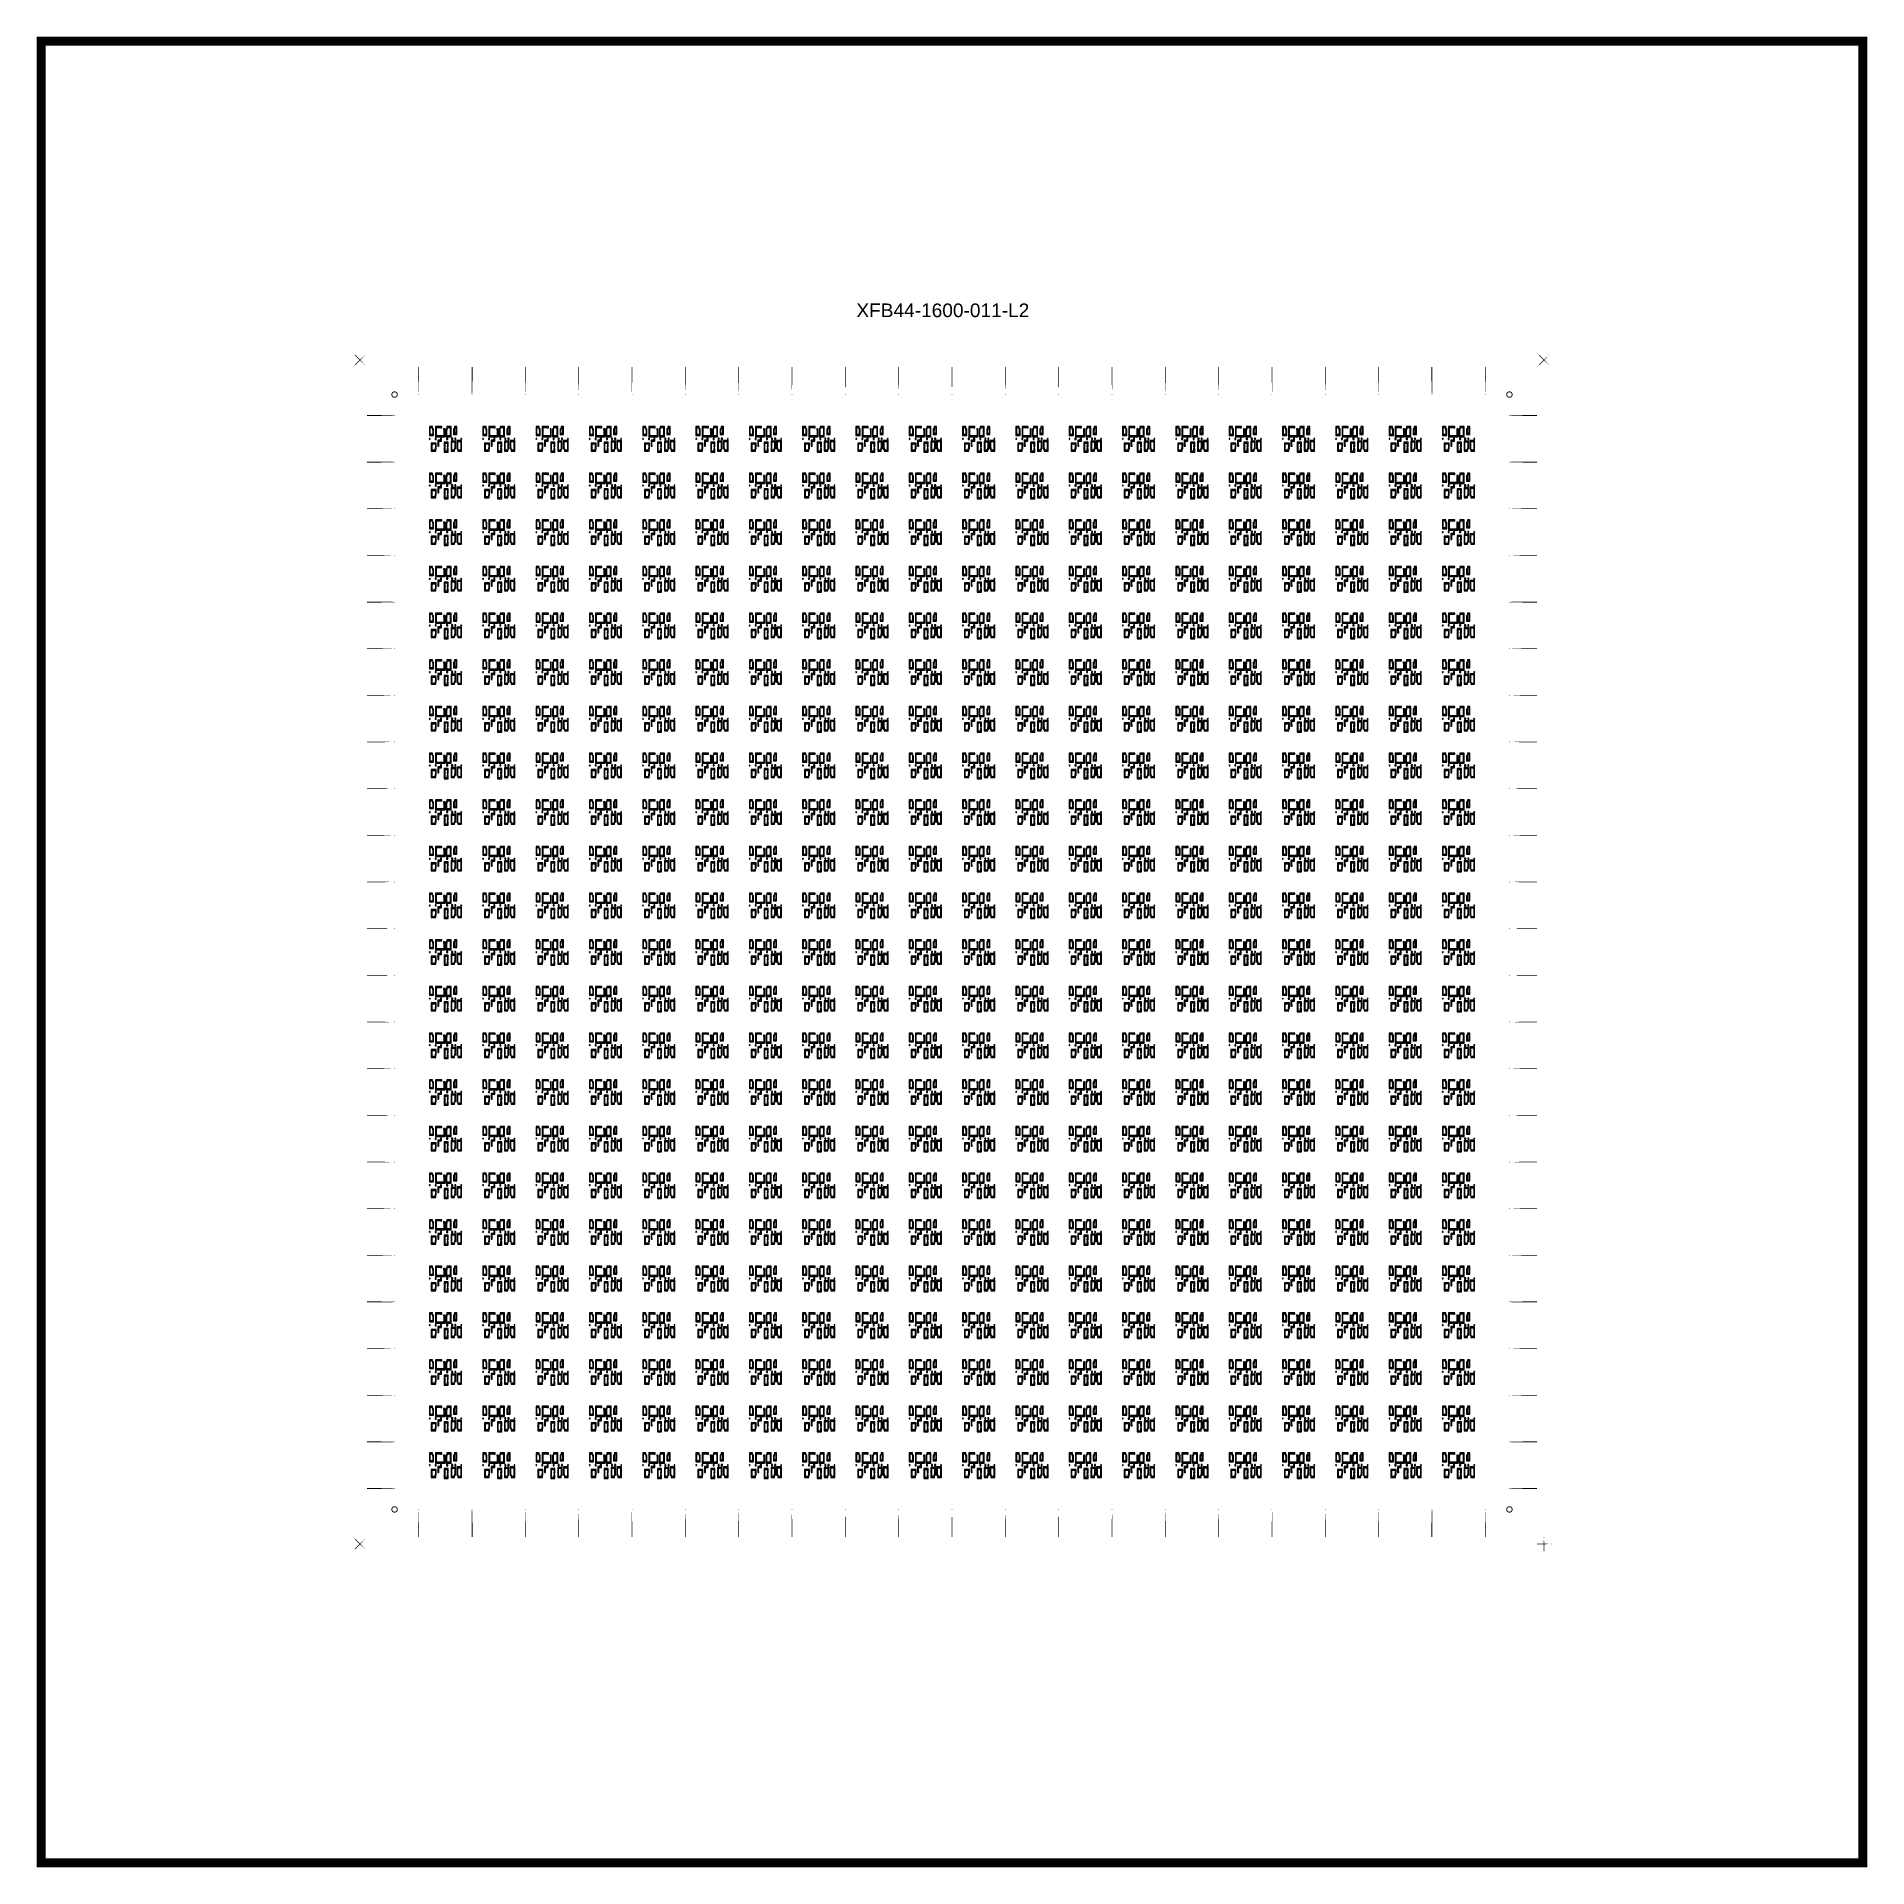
# Model space of a CAD drawing. Extents: x -100 to 100, y -100 to 100.
import ezdxf

# ---------------------------------------------------------------- set-up
doc = ezdxf.new("R2010")
doc.units = 0
doc.layers.get('0').update_dxf_attribs({"linetype": 'continuous'})
doc.layers.add('L2', color=7, linetype='continuous')
doc.styles.get("Standard").update_dxf_attribs({"font": 'ARIAL.TTF'})

msp = doc.modelspace()

# ---------------------------------------------------------------- texts
at = {"layer": 'L2'}
msp.add_text('XFB44-1600-011-L2', height=1.5, dxfattribs=at).set_placement((-10.5, 69.7))

# ---------------------------------------------------------------- blocks, each defined once
blk = doc.blocks.new('LDI_XFB44-1600-011_L2_B1')
at = {"layer": 'L2'}
for points in [[(-57.01, -55.88), (-57.28, -55.88), (-57.28, -55.1), (-57.14, -55.1), (-57.14, -55.12), (-57.02, -55.12), (-57.02, -55), (-57.38, -55), (-57.38, -55.97), (-56.91, -55.97), (-56.91, -55.24), (-57.03, -55.24), (-57.03, -55.37), (-57.01, -55.37), (-57.01, -55.88)], [(-56.7, -56.11), (-55.69, -56.11), (-55.69, -55.24), (-55.81, -55.24), (-55.81, -55.37), (-55.79, -55.37), (-55.79, -56.01), (-56.6, -56.01), (-56.6, -55.1), (-56.14, -55.1), (-56.14, -55.12), (-56.02, -55.12), (-56.02, -55), (-56.7, -55), (-56.7, -56.11)], [(-55, -55), (-55.46, -55), (-55.46, -55.12), (-55.33, -55.12), (-55.33, -55.1), (-55.09, -55.1), (-55.09, -56.01), (-55.47, -56.01), (-55.47, -55.37), (-55.44, -55.37), (-55.44, -55.24), (-55.56, -55.24), (-55.56, -56.11), (-55, -56.11), (-55, -55)], [(-54.37, -55), (-54.62, -55), (-54.62, -55.12), (-54.5, -55.12), (-54.5, -55.1), (-54.47, -55.1), (-54.47, -55.77), (-54.63, -55.77), (-54.63, -55.37), (-54.61, -55.37), (-54.61, -55.24), (-54.73, -55.24), (-54.73, -55.86), (-54.37, -55.86), (-54.37, -55)], [(-51.15, -55.88), (-51.42, -55.88), (-51.42, -55.1), (-51.29, -55.1), (-51.29, -55.12), (-51.16, -55.12), (-51.16, -55), (-51.52, -55), (-51.52, -55.97), (-51.06, -55.97), (-51.06, -55.24), (-51.18, -55.24), (-51.18, -55.37), (-51.15, -55.37), (-51.15, -55.88)], [(-50.84, -56.11), (-49.84, -56.11), (-49.84, -55.24), (-49.96, -55.24), (-49.96, -55.37), (-49.94, -55.37), (-49.94, -56.01), (-50.75, -56.01), (-50.75, -55.1), (-50.29, -55.1), (-50.29, -55.12), (-50.17, -55.12), (-50.17, -55), (-50.84, -55), (-50.84, -56.11)], [(-49.14, -55), (-49.6, -55), (-49.6, -55.12), (-49.48, -55.12), (-49.48, -55.1), (-49.24, -55.1), (-49.24, -56.01), (-49.61, -56.01), (-49.61, -55.37), (-49.59, -55.37), (-49.59, -55.24), (-49.71, -55.24), (-49.71, -56.11), (-49.14, -56.11), (-49.14, -55)], [(-48.52, -55), (-48.77, -55), (-48.77, -55.12), (-48.65, -55.12), (-48.65, -55.1), (-48.61, -55.1), (-48.61, -55.77), (-48.78, -55.77), (-48.78, -55.37), (-48.76, -55.37), (-48.76, -55.24), (-48.88, -55.24), (-48.88, -55.86), (-48.52, -55.86), (-48.52, -55)], [(-45.3, -55.88), (-45.57, -55.88), (-45.57, -55.1), (-45.43, -55.1), (-45.43, -55.12), (-45.31, -55.12), (-45.31, -55), (-45.67, -55), (-45.67, -55.97), (-45.2, -55.97), (-45.2, -55.24), (-45.33, -55.24), (-45.33, -55.37), (-45.3, -55.37), (-45.3, -55.88)], [(-44.99, -56.11), (-43.99, -56.11), (-43.99, -55.24), (-44.11, -55.24), (-44.11, -55.37), (-44.08, -55.37), (-44.08, -56.01), (-44.89, -56.01), (-44.89, -55.1), (-44.43, -55.1), (-44.43, -55.12), (-44.31, -55.12), (-44.31, -55), (-44.99, -55), (-44.99, -56.11)], [(-43.29, -55), (-43.75, -55), (-43.75, -55.12), (-43.63, -55.12), (-43.63, -55.1), (-43.39, -55.1), (-43.39, -56.01), (-43.76, -56.01), (-43.76, -55.37), (-43.74, -55.37), (-43.74, -55.24), (-43.86, -55.24), (-43.86, -56.11), (-43.29, -56.11), (-43.29, -55)], [(-42.66, -55), (-42.92, -55), (-42.92, -55.12), (-42.79, -55.12), (-42.79, -55.1), (-42.76, -55.1), (-42.76, -55.77), (-42.93, -55.77), (-42.93, -55.37), (-42.9, -55.37), (-42.9, -55.24), (-43.02, -55.24), (-43.02, -55.86), (-42.66, -55.86), (-42.66, -55)], [(-39.45, -55.88), (-39.72, -55.88), (-39.72, -55.1), (-39.58, -55.1), (-39.58, -55.12), (-39.46, -55.12), (-39.46, -55), (-39.81, -55), (-39.81, -55.97), (-39.35, -55.97), (-39.35, -55.24), (-39.47, -55.24), (-39.47, -55.37), (-39.45, -55.37), (-39.45, -55.88)], [(-39.14, -56.11), (-38.13, -56.11), (-38.13, -55.24), (-38.25, -55.24), (-38.25, -55.37), (-38.23, -55.37), (-38.23, -56.01), (-39.04, -56.01), (-39.04, -55.1), (-38.58, -55.1), (-38.58, -55.12), (-38.46, -55.12), (-38.46, -55), (-39.14, -55), (-39.14, -56.11)], [(-37.43, -55), (-37.9, -55), (-37.9, -55.12), (-37.77, -55.12), (-37.77, -55.1), (-37.53, -55.1), (-37.53, -56.01), (-37.91, -56.01), (-37.91, -55.37), (-37.88, -55.37), (-37.88, -55.24), (-38, -55.24), (-38, -56.11), (-37.43, -56.11), (-37.43, -55)], [(-36.81, -55), (-37.06, -55), (-37.06, -55.12), (-36.94, -55.12), (-36.94, -55.1), (-36.91, -55.1), (-36.91, -55.77), (-37.07, -55.77), (-37.07, -55.37), (-37.05, -55.37), (-37.05, -55.24), (-37.17, -55.24), (-37.17, -55.86), (-36.81, -55.86), (-36.81, -55)], [(-33.59, -55.88), (-33.86, -55.88), (-33.86, -55.1), (-33.73, -55.1), (-33.73, -55.12), (-33.6, -55.12), (-33.6, -55), (-33.96, -55), (-33.96, -55.97), (-33.5, -55.97), (-33.5, -55.24), (-33.62, -55.24), (-33.62, -55.37), (-33.59, -55.37), (-33.59, -55.88)], [(-33.28, -56.11), (-32.28, -56.11), (-32.28, -55.24), (-32.4, -55.24), (-32.4, -55.37), (-32.38, -55.37), (-32.38, -56.01), (-33.18, -56.01), (-33.18, -55.1), (-32.73, -55.1), (-32.73, -55.12), (-32.6, -55.12), (-32.6, -55), (-33.28, -55), (-33.28, -56.11)], [(-31.58, -55), (-32.04, -55), (-32.04, -55.12), (-31.92, -55.12), (-31.92, -55.1), (-31.68, -55.1), (-31.68, -56.01), (-32.05, -56.01), (-32.05, -55.37), (-32.03, -55.37), (-32.03, -55.24), (-32.15, -55.24), (-32.15, -56.11), (-31.58, -56.11), (-31.58, -55)], [(-30.96, -55), (-31.21, -55), (-31.21, -55.12), (-31.09, -55.12), (-31.09, -55.1), (-31.05, -55.1), (-31.05, -55.77), (-31.22, -55.77), (-31.22, -55.37), (-31.19, -55.37), (-31.19, -55.24), (-31.32, -55.24), (-31.32, -55.86), (-30.96, -55.86), (-30.96, -55)], [(-27.74, -55.88), (-28.01, -55.88), (-28.01, -55.1), (-27.87, -55.1), (-27.87, -55.12), (-27.75, -55.12), (-27.75, -55), (-28.11, -55), (-28.11, -55.97), (-27.64, -55.97), (-27.64, -55.24), (-27.76, -55.24), (-27.76, -55.37), (-27.74, -55.37), (-27.74, -55.88)], [(-27.43, -56.11), (-26.42, -56.11), (-26.42, -55.24), (-26.55, -55.24), (-26.55, -55.37), (-26.52, -55.37), (-26.52, -56.01), (-27.33, -56.01), (-27.33, -55.1), (-26.87, -55.1), (-26.87, -55.12), (-26.75, -55.12), (-26.75, -55), (-27.43, -55), (-27.43, -56.11)], [(-25.73, -55), (-26.19, -55), (-26.19, -55.12), (-26.07, -55.12), (-26.07, -55.1), (-25.83, -55.1), (-25.83, -56.01), (-26.2, -56.01), (-26.2, -55.37), (-26.17, -55.37), (-26.17, -55.24), (-26.3, -55.24), (-26.3, -56.11), (-25.73, -56.11), (-25.73, -55)], [(-25.1, -55), (-25.36, -55), (-25.36, -55.12), (-25.23, -55.12), (-25.23, -55.1), (-25.2, -55.1), (-25.2, -55.77), (-25.37, -55.77), (-25.37, -55.37), (-25.34, -55.37), (-25.34, -55.24), (-25.46, -55.24), (-25.46, -55.86), (-25.1, -55.86), (-25.1, -55)], [(-21.89, -55.88), (-22.16, -55.88), (-22.16, -55.1), (-22.02, -55.1), (-22.02, -55.12), (-21.9, -55.12), (-21.9, -55), (-22.25, -55), (-22.25, -55.97), (-21.79, -55.97), (-21.79, -55.24), (-21.91, -55.24), (-21.91, -55.37), (-21.89, -55.37), (-21.89, -55.88)], [(-21.57, -56.11), (-20.57, -56.11), (-20.57, -55.24), (-20.69, -55.24), (-20.69, -55.37), (-20.67, -55.37), (-20.67, -56.01), (-21.48, -56.01), (-21.48, -55.1), (-21.02, -55.1), (-21.02, -55.12), (-20.9, -55.12), (-20.9, -55), (-21.57, -55), (-21.57, -56.11)], [(-19.87, -55), (-20.33, -55), (-20.33, -55.12), (-20.21, -55.12), (-20.21, -55.1), (-19.97, -55.1), (-19.97, -56.01), (-20.34, -56.01), (-20.34, -55.37), (-20.32, -55.37), (-20.32, -55.24), (-20.44, -55.24), (-20.44, -56.11), (-19.87, -56.11), (-19.87, -55)], [(-19.25, -55), (-19.5, -55), (-19.5, -55.12), (-19.38, -55.12), (-19.38, -55.1), (-19.35, -55.1), (-19.35, -55.77), (-19.51, -55.77), (-19.51, -55.37), (-19.49, -55.37), (-19.49, -55.24), (-19.61, -55.24), (-19.61, -55.86), (-19.25, -55.86), (-19.25, -55)], [(-16.03, -55.88), (-16.3, -55.88), (-16.3, -55.1), (-16.16, -55.1), (-16.16, -55.12), (-16.04, -55.12), (-16.04, -55), (-16.4, -55), (-16.4, -55.97), (-15.93, -55.97), (-15.93, -55.24), (-16.06, -55.24), (-16.06, -55.37), (-16.03, -55.37), (-16.03, -55.88)], [(-15.72, -56.11), (-14.72, -56.11), (-14.72, -55.24), (-14.84, -55.24), (-14.84, -55.37), (-14.81, -55.37), (-14.81, -56.01), (-15.62, -56.01), (-15.62, -55.1), (-15.17, -55.1), (-15.17, -55.12), (-15.04, -55.12), (-15.04, -55), (-15.72, -55), (-15.72, -56.11)], [(-14.02, -55), (-14.48, -55), (-14.48, -55.12), (-14.36, -55.12), (-14.36, -55.1), (-14.12, -55.1), (-14.12, -56.01), (-14.49, -56.01), (-14.49, -55.37), (-14.47, -55.37), (-14.47, -55.24), (-14.59, -55.24), (-14.59, -56.11), (-14.02, -56.11), (-14.02, -55)], [(-13.39, -55), (-13.65, -55), (-13.65, -55.12), (-13.53, -55.12), (-13.53, -55.1), (-13.49, -55.1), (-13.49, -55.77), (-13.66, -55.77), (-13.66, -55.37), (-13.63, -55.37), (-13.63, -55.24), (-13.76, -55.24), (-13.76, -55.86), (-13.39, -55.86), (-13.39, -55)], [(-10.18, -55.88), (-10.45, -55.88), (-10.45, -55.1), (-10.31, -55.1), (-10.31, -55.12), (-10.19, -55.12), (-10.19, -55), (-10.55, -55), (-10.55, -55.97), (-10.08, -55.97), (-10.08, -55.24), (-10.2, -55.24), (-10.2, -55.37), (-10.18, -55.37), (-10.18, -55.88)], [(-9.87, -56.11), (-8.86, -56.11), (-8.86, -55.24), (-8.99, -55.24), (-8.99, -55.37), (-8.96, -55.37), (-8.96, -56.01), (-9.77, -56.01), (-9.77, -55.1), (-9.31, -55.1), (-9.31, -55.12), (-9.19, -55.12), (-9.19, -55), (-9.87, -55), (-9.87, -56.11)], [(-8.17, -55), (-8.63, -55), (-8.63, -55.12), (-8.51, -55.12), (-8.51, -55.1), (-8.26, -55.1), (-8.26, -56.01), (-8.64, -56.01), (-8.64, -55.37), (-8.61, -55.37), (-8.61, -55.24), (-8.74, -55.24), (-8.74, -56.11), (-8.17, -56.11), (-8.17, -55)], [(-7.54, -55), (-7.79, -55), (-7.79, -55.12), (-7.67, -55.12), (-7.67, -55.1), (-7.64, -55.1), (-7.64, -55.77), (-7.8, -55.77), (-7.8, -55.37), (-7.78, -55.37), (-7.78, -55.24), (-7.9, -55.24), (-7.9, -55.86), (-7.54, -55.86), (-7.54, -55)], [(-4.33, -55.88), (-4.6, -55.88), (-4.6, -55.1), (-4.46, -55.1), (-4.46, -55.12), (-4.34, -55.12), (-4.34, -55), (-4.69, -55), (-4.69, -55.97), (-4.23, -55.97), (-4.23, -55.24), (-4.35, -55.24), (-4.35, -55.37), (-4.33, -55.37), (-4.33, -55.88)], [(-4.01, -56.11), (-3.01, -56.11), (-3.01, -55.24), (-3.13, -55.24), (-3.13, -55.37), (-3.11, -55.37), (-3.11, -56.01), (-3.92, -56.01), (-3.92, -55.1), (-3.46, -55.1), (-3.46, -55.12), (-3.34, -55.12), (-3.34, -55), (-4.01, -55), (-4.01, -56.11)], [(-2.31, -55), (-2.77, -55), (-2.77, -55.12), (-2.65, -55.12), (-2.65, -55.1), (-2.41, -55.1), (-2.41, -56.01), (-2.78, -56.01), (-2.78, -55.37), (-2.76, -55.37), (-2.76, -55.24), (-2.88, -55.24), (-2.88, -56.11), (-2.31, -56.11), (-2.31, -55)], [(-1.69, -55), (-1.94, -55), (-1.94, -55.12), (-1.82, -55.12), (-1.82, -55.1), (-1.78, -55.1), (-1.78, -55.77), (-1.95, -55.77), (-1.95, -55.37), (-1.93, -55.37), (-1.93, -55.24), (-2.05, -55.24), (-2.05, -55.86), (-1.69, -55.86), (-1.69, -55)], [(1.53, -55.88), (1.26, -55.88), (1.26, -55.1), (1.4, -55.1), (1.4, -55.12), (1.52, -55.12), (1.52, -55), (1.16, -55), (1.16, -55.97), (1.63, -55.97), (1.63, -55.24), (1.5, -55.24), (1.5, -55.37), (1.53, -55.37), (1.53, -55.88)], [(1.84, -56.11), (2.84, -56.11), (2.84, -55.24), (2.72, -55.24), (2.72, -55.37), (2.75, -55.37), (2.75, -56.01), (1.94, -56.01), (1.94, -55.1), (2.4, -55.1), (2.4, -55.12), (2.52, -55.12), (2.52, -55), (1.84, -55), (1.84, -56.11)], [(3.54, -55), (3.08, -55), (3.08, -55.12), (3.2, -55.12), (3.2, -55.1), (3.44, -55.1), (3.44, -56.01), (3.07, -56.01), (3.07, -55.37), (3.09, -55.37), (3.09, -55.24), (2.97, -55.24), (2.97, -56.11), (3.54, -56.11), (3.54, -55)], [(4.17, -55), (3.91, -55), (3.91, -55.12), (4.03, -55.12), (4.03, -55.1), (4.07, -55.1), (4.07, -55.77), (3.9, -55.77), (3.9, -55.37), (3.93, -55.37), (3.93, -55.24), (3.81, -55.24), (3.81, -55.86), (4.17, -55.86), (4.17, -55)], [(7.38, -55.88), (7.11, -55.88), (7.11, -55.1), (7.25, -55.1), (7.25, -55.12), (7.37, -55.12), (7.37, -55), (7.01, -55), (7.01, -55.97), (7.48, -55.97), (7.48, -55.24), (7.36, -55.24), (7.36, -55.37), (7.38, -55.37), (7.38, -55.88)], [(7.69, -56.11), (8.7, -56.11), (8.7, -55.24), (8.58, -55.24), (8.58, -55.37), (8.6, -55.37), (8.6, -56.01), (7.79, -56.01), (7.79, -55.1), (8.25, -55.1), (8.25, -55.12), (8.37, -55.12), (8.37, -55), (7.69, -55), (7.69, -56.11)], [(9.39, -55), (8.93, -55), (8.93, -55.12), (9.06, -55.12), (9.06, -55.1), (9.3, -55.1), (9.3, -56.01), (8.92, -56.01), (8.92, -55.37), (8.95, -55.37), (8.95, -55.24), (8.83, -55.24), (8.83, -56.11), (9.39, -56.11), (9.39, -55)], [(10.02, -55), (9.77, -55), (9.77, -55.12), (9.89, -55.12), (9.89, -55.1), (9.92, -55.1), (9.92, -55.77), (9.76, -55.77), (9.76, -55.37), (9.78, -55.37), (9.78, -55.24), (9.66, -55.24), (9.66, -55.86), (10.02, -55.86), (10.02, -55)], [(13.24, -55.88), (12.97, -55.88), (12.97, -55.1), (13.1, -55.1), (13.1, -55.12), (13.23, -55.12), (13.23, -55), (12.87, -55), (12.87, -55.97), (13.33, -55.97), (13.33, -55.24), (13.21, -55.24), (13.21, -55.37), (13.24, -55.37), (13.24, -55.88)], [(13.55, -56.11), (14.55, -56.11), (14.55, -55.24), (14.43, -55.24), (14.43, -55.37), (14.45, -55.37), (14.45, -56.01), (13.64, -56.01), (13.64, -55.1), (14.1, -55.1), (14.1, -55.12), (14.22, -55.12), (14.22, -55), (13.55, -55), (13.55, -56.11)], [(15.25, -55), (14.79, -55), (14.79, -55.12), (14.91, -55.12), (14.91, -55.1), (15.15, -55.1), (15.15, -56.01), (14.78, -56.01), (14.78, -55.37), (14.8, -55.37), (14.8, -55.24), (14.68, -55.24), (14.68, -56.11), (15.25, -56.11), (15.25, -55)], [(15.87, -55), (15.62, -55), (15.62, -55.12), (15.74, -55.12), (15.74, -55.1), (15.78, -55.1), (15.78, -55.77), (15.61, -55.77), (15.61, -55.37), (15.63, -55.37), (15.63, -55.24), (15.51, -55.24), (15.51, -55.86), (15.87, -55.86), (15.87, -55)], [(19.09, -55.88), (18.82, -55.88), (18.82, -55.1), (18.96, -55.1), (18.96, -55.12), (19.08, -55.12), (19.08, -55), (18.72, -55), (18.72, -55.97), (19.19, -55.97), (19.19, -55.24), (19.07, -55.24), (19.07, -55.37), (19.09, -55.37), (19.09, -55.88)], [(19.4, -56.11), (20.41, -56.11), (20.41, -55.24), (20.28, -55.24), (20.28, -55.37), (20.31, -55.37), (20.31, -56.01), (19.5, -56.01), (19.5, -55.1), (19.96, -55.1), (19.96, -55.12), (20.08, -55.12), (20.08, -55), (19.4, -55), (19.4, -56.11)], [(21.1, -55), (20.64, -55), (20.64, -55.12), (20.76, -55.12), (20.76, -55.1), (21, -55.1), (21, -56.01), (20.63, -56.01), (20.63, -55.37), (20.66, -55.37), (20.66, -55.24), (20.53, -55.24), (20.53, -56.11), (21.1, -56.11), (21.1, -55)], [(21.73, -55), (21.47, -55), (21.47, -55.12), (21.6, -55.12), (21.6, -55.1), (21.63, -55.1), (21.63, -55.77), (21.46, -55.77), (21.46, -55.37), (21.49, -55.37), (21.49, -55.24), (21.37, -55.24), (21.37, -55.86), (21.73, -55.86), (21.73, -55)], [(24.94, -55.88), (24.67, -55.88), (24.67, -55.1), (24.81, -55.1), (24.81, -55.12), (24.93, -55.12), (24.93, -55), (24.58, -55), (24.58, -55.97), (25.04, -55.97), (25.04, -55.24), (24.92, -55.24), (24.92, -55.37), (24.94, -55.37), (24.94, -55.88)], [(25.25, -56.11), (26.26, -56.11), (26.26, -55.24), (26.14, -55.24), (26.14, -55.37), (26.16, -55.37), (26.16, -56.01), (25.35, -56.01), (25.35, -55.1), (25.81, -55.1), (25.81, -55.12), (25.93, -55.12), (25.93, -55), (25.25, -55), (25.25, -56.11)], [(26.96, -55), (26.49, -55), (26.49, -55.12), (26.62, -55.12), (26.62, -55.1), (26.86, -55.1), (26.86, -56.01), (26.48, -56.01), (26.48, -55.37), (26.51, -55.37), (26.51, -55.24), (26.39, -55.24), (26.39, -56.11), (26.96, -56.11), (26.96, -55)], [(27.58, -55), (27.33, -55), (27.33, -55.12), (27.45, -55.12), (27.45, -55.1), (27.48, -55.1), (27.48, -55.77), (27.32, -55.77), (27.32, -55.37), (27.34, -55.37), (27.34, -55.24), (27.22, -55.24), (27.22, -55.86), (27.58, -55.86), (27.58, -55)], [(30.8, -55.88), (30.53, -55.88), (30.53, -55.1), (30.66, -55.1), (30.66, -55.12), (30.79, -55.12), (30.79, -55), (30.43, -55), (30.43, -55.97), (30.89, -55.97), (30.89, -55.24), (30.77, -55.24), (30.77, -55.37), (30.8, -55.37), (30.8, -55.88)], [(31.11, -56.11), (32.11, -56.11), (32.11, -55.24), (31.99, -55.24), (31.99, -55.37), (32.01, -55.37), (32.01, -56.01), (31.21, -56.01), (31.21, -55.1), (31.66, -55.1), (31.66, -55.12), (31.79, -55.12), (31.79, -55), (31.11, -55), (31.11, -56.11)], [(32.81, -55), (32.35, -55), (32.35, -55.12), (32.47, -55.12), (32.47, -55.1), (32.71, -55.1), (32.71, -56.01), (32.34, -56.01), (32.34, -55.37), (32.36, -55.37), (32.36, -55.24), (32.24, -55.24), (32.24, -56.11), (32.81, -56.11), (32.81, -55)], [(33.43, -55), (33.18, -55), (33.18, -55.12), (33.3, -55.12), (33.3, -55.1), (33.34, -55.1), (33.34, -55.77), (33.17, -55.77), (33.17, -55.37), (33.2, -55.37), (33.2, -55.24), (33.07, -55.24), (33.07, -55.86), (33.43, -55.86), (33.43, -55)], [(36.65, -55.88), (36.38, -55.88), (36.38, -55.1), (36.52, -55.1), (36.52, -55.12), (36.64, -55.12), (36.64, -55), (36.28, -55), (36.28, -55.97), (36.75, -55.97), (36.75, -55.24), (36.63, -55.24), (36.63, -55.37), (36.65, -55.37), (36.65, -55.88)], [(36.96, -56.11), (37.97, -56.11), (37.97, -55.24), (37.84, -55.24), (37.84, -55.37), (37.87, -55.37), (37.87, -56.01), (37.06, -56.01), (37.06, -55.1), (37.52, -55.1), (37.52, -55.12), (37.64, -55.12), (37.64, -55), (36.96, -55), (36.96, -56.11)], [(38.66, -55), (38.2, -55), (38.2, -55.12), (38.32, -55.12), (38.32, -55.1), (38.57, -55.1), (38.57, -56.01), (38.19, -56.01), (38.19, -55.37), (38.22, -55.37), (38.22, -55.24), (38.09, -55.24), (38.09, -56.11), (38.66, -56.11), (38.66, -55)], [(39.29, -55), (39.03, -55), (39.03, -55.12), (39.16, -55.12), (39.16, -55.1), (39.19, -55.1), (39.19, -55.77), (39.02, -55.77), (39.02, -55.37), (39.05, -55.37), (39.05, -55.24), (38.93, -55.24), (38.93, -55.86), (39.29, -55.86), (39.29, -55)], [(42.5, -55.88), (42.23, -55.88), (42.23, -55.1), (42.37, -55.1), (42.37, -55.12), (42.49, -55.12), (42.49, -55), (42.14, -55), (42.14, -55.97), (42.6, -55.97), (42.6, -55.24), (42.48, -55.24), (42.48, -55.37), (42.5, -55.37), (42.5, -55.88)], [(42.82, -56.11), (43.82, -56.11), (43.82, -55.24), (43.7, -55.24), (43.7, -55.37), (43.72, -55.37), (43.72, -56.01), (42.91, -56.01), (42.91, -55.1), (43.37, -55.1), (43.37, -55.12), (43.49, -55.12), (43.49, -55), (42.82, -55), (42.82, -56.11)], [(44.52, -55), (44.06, -55), (44.06, -55.12), (44.18, -55.12), (44.18, -55.1), (44.42, -55.1), (44.42, -56.01), (44.05, -56.01), (44.05, -55.37), (44.07, -55.37), (44.07, -55.24), (43.95, -55.24), (43.95, -56.11), (44.52, -56.11), (44.52, -55)], [(45.14, -55), (44.89, -55), (44.89, -55.12), (45.01, -55.12), (45.01, -55.1), (45.04, -55.1), (45.04, -55.77), (44.88, -55.77), (44.88, -55.37), (44.9, -55.37), (44.9, -55.24), (44.78, -55.24), (44.78, -55.86), (45.14, -55.86), (45.14, -55)], [(48.36, -55.88), (48.09, -55.88), (48.09, -55.1), (48.23, -55.1), (48.23, -55.12), (48.35, -55.12), (48.35, -55), (47.99, -55), (47.99, -55.97), (48.46, -55.97), (48.46, -55.24), (48.33, -55.24), (48.33, -55.37), (48.36, -55.37), (48.36, -55.88)], [(48.67, -56.11), (49.67, -56.11), (49.67, -55.24), (49.55, -55.24), (49.55, -55.37), (49.58, -55.37), (49.58, -56.01), (48.77, -56.01), (48.77, -55.1), (49.22, -55.1), (49.22, -55.12), (49.35, -55.12), (49.35, -55), (48.67, -55), (48.67, -56.11)], [(50.37, -55), (49.91, -55), (49.91, -55.12), (50.03, -55.12), (50.03, -55.1), (50.27, -55.1), (50.27, -56.01), (49.9, -56.01), (49.9, -55.37), (49.92, -55.37), (49.92, -55.24), (49.8, -55.24), (49.8, -56.11), (50.37, -56.11), (50.37, -55)], [(51, -55), (50.74, -55), (50.74, -55.12), (50.86, -55.12), (50.86, -55.1), (50.9, -55.1), (50.9, -55.77), (50.73, -55.77), (50.73, -55.37), (50.76, -55.37), (50.76, -55.24), (50.63, -55.24), (50.63, -55.86), (51, -55.86), (51, -55)], [(54.21, -55.88), (53.94, -55.88), (53.94, -55.1), (54.08, -55.1), (54.08, -55.12), (54.2, -55.12), (54.2, -55), (53.84, -55), (53.84, -55.97), (54.31, -55.97), (54.31, -55.24), (54.19, -55.24), (54.19, -55.37), (54.21, -55.37), (54.21, -55.88)], [(54.52, -56.11), (55.53, -56.11), (55.53, -55.24), (55.41, -55.24), (55.41, -55.37), (55.43, -55.37), (55.43, -56.01), (54.62, -56.01), (54.62, -55.1), (55.08, -55.1), (55.08, -55.12), (55.2, -55.12), (55.2, -55), (54.52, -55), (54.52, -56.11)], [(56.22, -55), (55.76, -55), (55.76, -55.12), (55.88, -55.12), (55.88, -55.1), (56.13, -55.1), (56.13, -56.01), (55.75, -56.01), (55.75, -55.37), (55.78, -55.37), (55.78, -55.24), (55.66, -55.24), (55.66, -56.11), (56.22, -56.11), (56.22, -55)], [(56.85, -55), (56.6, -55), (56.6, -55.12), (56.72, -55.12), (56.72, -55.1), (56.75, -55.1), (56.75, -55.77), (56.59, -55.77), (56.59, -55.37), (56.61, -55.37), (56.61, -55.24), (56.49, -55.24), (56.49, -55.86), (56.85, -55.86), (56.85, -55)], [(-57.37, -56.38), (-57.34, -56.39), (-57.3, -56.38), (-57.29, -56.34), (-57.3, -56.31), (-57.34, -56.29), (-57.37, -56.31), (-57.39, -56.34), (-57.37, -56.38)], [(-56.62, -57.44), (-56.62, -56.8), (-57.17, -56.8), (-57.17, -57.68), (-56.68, -57.68), (-56.68, -57.56), (-56.8, -57.56), (-56.8, -57.59), (-57.08, -57.59), (-57.08, -56.9), (-56.72, -56.9), (-56.72, -57.32), (-56.74, -57.32), (-56.74, -57.44), (-56.62, -57.44)], [(-56.62, -56.4), (-56.62, -56.28), (-56.74, -56.28), (-56.74, -56.4), (-56.62, -56.4)], [(-56.17, -56.28), (-56.17, -56.5), (-56.45, -56.5), (-56.45, -57.15), (-56.33, -57.15), (-56.33, -57.02), (-56.35, -57.02), (-56.35, -56.6), (-56.05, -56.6), (-56.05, -56.28), (-56.17, -56.28)], [(-55.42, -57.71), (-55.66, -57.71), (-55.66, -56.8), (-55.4, -56.8), (-55.4, -57.1), (-55.42, -57.1), (-55.42, -57.22), (-55.3, -57.22), (-55.3, -56.7), (-55.76, -56.7), (-55.76, -57.8), (-55.3, -57.8), (-55.3, -57.4), (-55.42, -57.4), (-55.42, -57.71)], [(-55.37, -56.28), (-55.49, -56.28), (-55.49, -56.4), (-55.37, -56.4), (-55.37, -56.28)], [(-54.99, -57.68), (-54.61, -57.68), (-54.61, -57.56), (-54.73, -57.56), (-54.73, -57.59), (-54.9, -57.59), (-54.9, -56.67), (-54.6, -56.67), (-54.6, -57.32), (-54.63, -57.32), (-54.63, -57.44), (-54.51, -57.44), (-54.51, -56.58), (-54.99, -56.58), (-54.99, -57.68)], [(-54.95, -56.28), (-54.95, -56.4), (-54.82, -56.4), (-54.82, -56.28), (-54.95, -56.28)], [(-54.6, -56.4), (-54.48, -56.4), (-54.48, -56.28), (-54.6, -56.28), (-54.6, -56.4)], [(-54.26, -57.68), (-53.84, -57.68), (-53.84, -56.52), (-54.37, -56.52), (-54.37, -57.44), (-54.25, -57.44), (-54.25, -57.32), (-54.27, -57.32), (-54.27, -56.62), (-53.94, -56.62), (-53.94, -57.59), (-54.14, -57.59), (-54.14, -57.56), (-54.26, -57.56), (-54.26, -57.68)], [(-53.85, -56.31), (-53.88, -56.29), (-53.92, -56.31), (-53.93, -56.34), (-53.92, -56.38), (-53.88, -56.39), (-53.85, -56.38), (-53.83, -56.34), (-53.85, -56.31)], [(-51.52, -56.38), (-51.49, -56.39), (-51.45, -56.38), (-51.44, -56.34), (-51.45, -56.31), (-51.49, -56.29), (-51.52, -56.31), (-51.54, -56.34), (-51.52, -56.38)], [(-50.77, -57.44), (-50.77, -56.8), (-51.32, -56.8), (-51.32, -57.68), (-50.83, -57.68), (-50.83, -57.56), (-50.95, -57.56), (-50.95, -57.59), (-51.22, -57.59), (-51.22, -56.9), (-50.86, -56.9), (-50.86, -57.32), (-50.89, -57.32), (-50.89, -57.44), (-50.77, -57.44)], [(-50.77, -56.4), (-50.77, -56.28), (-50.89, -56.28), (-50.89, -56.4), (-50.77, -56.4)], [(-50.32, -56.28), (-50.32, -56.5), (-50.59, -56.5), (-50.59, -57.15), (-50.47, -57.15), (-50.47, -57.02), (-50.5, -57.02), (-50.5, -56.6), (-50.19, -56.6), (-50.19, -56.28), (-50.32, -56.28)], [(-49.57, -57.71), (-49.81, -57.71), (-49.81, -56.8), (-49.54, -56.8), (-49.54, -57.1), (-49.57, -57.1), (-49.57, -57.22), (-49.44, -57.22), (-49.44, -56.7), (-49.91, -56.7), (-49.91, -57.8), (-49.44, -57.8), (-49.44, -57.4), (-49.57, -57.4), (-49.57, -57.71)], [(-49.52, -56.28), (-49.64, -56.28), (-49.64, -56.4), (-49.52, -56.4), (-49.52, -56.28)], [(-49.14, -57.68), (-48.76, -57.68), (-48.76, -57.56), (-48.88, -57.56), (-48.88, -57.59), (-49.04, -57.59), (-49.04, -56.67), (-48.75, -56.67), (-48.75, -57.32), (-48.77, -57.32), (-48.77, -57.44), (-48.65, -57.44), (-48.65, -56.58), (-49.14, -56.58), (-49.14, -57.68)], [(-49.09, -56.28), (-49.09, -56.4), (-48.97, -56.4), (-48.97, -56.28), (-49.09, -56.28)], [(-48.75, -56.4), (-48.62, -56.4), (-48.62, -56.28), (-48.75, -56.28), (-48.75, -56.4)], [(-48.41, -57.68), (-47.99, -57.68), (-47.99, -56.52), (-48.52, -56.52), (-48.52, -57.44), (-48.39, -57.44), (-48.39, -57.32), (-48.42, -57.32), (-48.42, -56.62), (-48.09, -56.62), (-48.09, -57.59), (-48.29, -57.59), (-48.29, -57.56), (-48.41, -57.56), (-48.41, -57.68)], [(-47.99, -56.31), (-48.03, -56.29), (-48.06, -56.31), (-48.08, -56.34), (-48.06, -56.38), (-48.03, -56.39), (-47.99, -56.38), (-47.98, -56.34), (-47.99, -56.31)], [(-45.67, -56.38), (-45.63, -56.39), (-45.6, -56.38), (-45.58, -56.34), (-45.6, -56.31), (-45.63, -56.29), (-45.67, -56.31), (-45.68, -56.34), (-45.67, -56.38)], [(-44.91, -57.44), (-44.91, -56.8), (-45.47, -56.8), (-45.47, -57.68), (-44.97, -57.68), (-44.97, -57.56), (-45.09, -57.56), (-45.09, -57.59), (-45.37, -57.59), (-45.37, -56.9), (-45.01, -56.9), (-45.01, -57.32), (-45.04, -57.32), (-45.04, -57.44), (-44.91, -57.44)], [(-44.91, -56.4), (-44.91, -56.28), (-45.04, -56.28), (-45.04, -56.4), (-44.91, -56.4)], [(-44.46, -56.28), (-44.46, -56.5), (-44.74, -56.5), (-44.74, -57.15), (-44.62, -57.15), (-44.62, -57.02), (-44.64, -57.02), (-44.64, -56.6), (-44.34, -56.6), (-44.34, -56.28), (-44.46, -56.28)], [(-43.71, -57.71), (-43.96, -57.71), (-43.96, -56.8), (-43.69, -56.8), (-43.69, -57.1), (-43.71, -57.1), (-43.71, -57.22), (-43.59, -57.22), (-43.59, -56.7), (-44.05, -56.7), (-44.05, -57.8), (-43.59, -57.8), (-43.59, -57.4), (-43.71, -57.4), (-43.71, -57.71)], [(-43.66, -56.28), (-43.79, -56.28), (-43.79, -56.4), (-43.66, -56.4), (-43.66, -56.28)], [(-43.29, -57.68), (-42.91, -57.68), (-42.91, -57.56), (-43.03, -57.56), (-43.03, -57.59), (-43.19, -57.59), (-43.19, -56.67), (-42.9, -56.67), (-42.9, -57.32), (-42.92, -57.32), (-42.92, -57.44), (-42.8, -57.44), (-42.8, -56.58), (-43.29, -56.58), (-43.29, -57.68)], [(-43.24, -56.28), (-43.24, -56.4), (-43.12, -56.4), (-43.12, -56.28), (-43.24, -56.28)], [(-42.89, -56.4), (-42.77, -56.4), (-42.77, -56.28), (-42.89, -56.28), (-42.89, -56.4)], [(-42.55, -57.68), (-42.14, -57.68), (-42.14, -56.52), (-42.66, -56.52), (-42.66, -57.44), (-42.54, -57.44), (-42.54, -57.32), (-42.57, -57.32), (-42.57, -56.62), (-42.23, -56.62), (-42.23, -57.59), (-42.43, -57.59), (-42.43, -57.56), (-42.55, -57.56), (-42.55, -57.68)], [(-42.14, -56.31), (-42.17, -56.29), (-42.21, -56.31), (-42.22, -56.34), (-42.21, -56.38), (-42.17, -56.39), (-42.14, -56.38), (-42.12, -56.34), (-42.14, -56.31)], [(-39.81, -56.38), (-39.78, -56.39), (-39.74, -56.38), (-39.73, -56.34), (-39.74, -56.31), (-39.78, -56.29), (-39.81, -56.31), (-39.83, -56.34), (-39.81, -56.38)], [(-39.06, -57.44), (-39.06, -56.8), (-39.61, -56.8), (-39.61, -57.68), (-39.12, -57.68), (-39.12, -57.56), (-39.24, -57.56), (-39.24, -57.59), (-39.51, -57.59), (-39.51, -56.9), (-39.16, -56.9), (-39.16, -57.32), (-39.18, -57.32), (-39.18, -57.44), (-39.06, -57.44)], [(-39.06, -56.4), (-39.06, -56.28), (-39.18, -56.28), (-39.18, -56.4), (-39.06, -56.4)], [(-38.61, -56.28), (-38.61, -56.5), (-38.89, -56.5), (-38.89, -57.15), (-38.77, -57.15), (-38.77, -57.02), (-38.79, -57.02), (-38.79, -56.6), (-38.49, -56.6), (-38.49, -56.28), (-38.61, -56.28)], [(-37.86, -57.71), (-38.1, -57.71), (-38.1, -56.8), (-37.84, -56.8), (-37.84, -57.1), (-37.86, -57.1), (-37.86, -57.22), (-37.74, -57.22), (-37.74, -56.7), (-38.2, -56.7), (-38.2, -57.8), (-37.74, -57.8), (-37.74, -57.4), (-37.86, -57.4), (-37.86, -57.71)], [(-37.81, -56.28), (-37.93, -56.28), (-37.93, -56.4), (-37.81, -56.4), (-37.81, -56.28)], [(-37.43, -57.68), (-37.05, -57.68), (-37.05, -57.56), (-37.17, -57.56), (-37.17, -57.59), (-37.34, -57.59), (-37.34, -56.67), (-37.04, -56.67), (-37.04, -57.32), (-37.07, -57.32), (-37.07, -57.44), (-36.94, -57.44), (-36.94, -56.58), (-37.43, -56.58), (-37.43, -57.68)], [(-37.39, -56.28), (-37.39, -56.4), (-37.26, -56.4), (-37.26, -56.28), (-37.39, -56.28)], [(-37.04, -56.4), (-36.92, -56.4), (-36.92, -56.28), (-37.04, -56.28), (-37.04, -56.4)], [(-36.7, -57.68), (-36.28, -57.68), (-36.28, -56.52), (-36.81, -56.52), (-36.81, -57.44), (-36.69, -57.44), (-36.69, -57.32), (-36.71, -57.32), (-36.71, -56.62), (-36.38, -56.62), (-36.38, -57.59), (-36.58, -57.59), (-36.58, -57.56), (-36.7, -57.56), (-36.7, -57.68)], [(-36.28, -56.31), (-36.32, -56.29), (-36.35, -56.31), (-36.37, -56.34), (-36.35, -56.38), (-36.32, -56.39), (-36.28, -56.38), (-36.27, -56.34), (-36.28, -56.31)], [(-33.96, -56.38), (-33.92, -56.39), (-33.89, -56.38), (-33.87, -56.34), (-33.89, -56.31), (-33.92, -56.29), (-33.96, -56.31), (-33.97, -56.34), (-33.96, -56.38)], [(-33.21, -57.44), (-33.21, -56.8), (-33.76, -56.8), (-33.76, -57.68), (-33.26, -57.68), (-33.26, -57.56), (-33.39, -57.56), (-33.39, -57.59), (-33.66, -57.59), (-33.66, -56.9), (-33.3, -56.9), (-33.3, -57.32), (-33.33, -57.32), (-33.33, -57.44), (-33.21, -57.44)], [(-33.21, -56.4), (-33.21, -56.28), (-33.33, -56.28), (-33.33, -56.4), (-33.21, -56.4)], [(-32.75, -56.28), (-32.75, -56.5), (-33.03, -56.5), (-33.03, -57.15), (-32.91, -57.15), (-32.91, -57.02), (-32.94, -57.02), (-32.94, -56.6), (-32.63, -56.6), (-32.63, -56.28), (-32.75, -56.28)], [(-32.01, -57.71), (-32.25, -57.71), (-32.25, -56.8), (-31.98, -56.8), (-31.98, -57.1), (-32.01, -57.1), (-32.01, -57.22), (-31.88, -57.22), (-31.88, -56.7), (-32.35, -56.7), (-32.35, -57.8), (-31.88, -57.8), (-31.88, -57.4), (-32.01, -57.4), (-32.01, -57.71)], [(-31.96, -56.28), (-32.08, -56.28), (-32.08, -56.4), (-31.96, -56.4), (-31.96, -56.28)], [(-31.58, -57.68), (-31.2, -57.68), (-31.2, -57.56), (-31.32, -57.56), (-31.32, -57.59), (-31.48, -57.59), (-31.48, -56.67), (-31.19, -56.67), (-31.19, -57.32), (-31.21, -57.32), (-31.21, -57.44), (-31.09, -57.44), (-31.09, -56.58), (-31.58, -56.58), (-31.58, -57.68)], [(-31.53, -56.28), (-31.53, -56.4), (-31.41, -56.4), (-31.41, -56.28), (-31.53, -56.28)], [(-31.18, -56.4), (-31.06, -56.4), (-31.06, -56.28), (-31.18, -56.28), (-31.18, -56.4)], [(-30.85, -57.68), (-30.43, -57.68), (-30.43, -56.52), (-30.96, -56.52), (-30.96, -57.44), (-30.83, -57.44), (-30.83, -57.32), (-30.86, -57.32), (-30.86, -56.62), (-30.53, -56.62), (-30.53, -57.59), (-30.73, -57.59), (-30.73, -57.56), (-30.85, -57.56), (-30.85, -57.68)], [(-30.43, -56.31), (-30.47, -56.29), (-30.5, -56.31), (-30.52, -56.34), (-30.5, -56.38), (-30.47, -56.39), (-30.43, -56.38), (-30.42, -56.34), (-30.43, -56.31)], [(-28.11, -56.38), (-28.07, -56.39), (-28.04, -56.38), (-28.02, -56.34), (-28.04, -56.31), (-28.07, -56.29), (-28.11, -56.31), (-28.12, -56.34), (-28.11, -56.38)], [(-27.35, -57.44), (-27.35, -56.8), (-27.91, -56.8), (-27.91, -57.68), (-27.41, -57.68), (-27.41, -57.56), (-27.53, -57.56), (-27.53, -57.59), (-27.81, -57.59), (-27.81, -56.9), (-27.45, -56.9), (-27.45, -57.32), (-27.47, -57.32), (-27.47, -57.44), (-27.35, -57.44)], [(-27.35, -56.4), (-27.35, -56.28), (-27.47, -56.28), (-27.47, -56.4), (-27.35, -56.4)], [(-26.9, -56.28), (-26.9, -56.5), (-27.18, -56.5), (-27.18, -57.15), (-27.06, -57.15), (-27.06, -57.02), (-27.08, -57.02), (-27.08, -56.6), (-26.78, -56.6), (-26.78, -56.28), (-26.9, -56.28)], [(-26.15, -57.71), (-26.4, -57.71), (-26.4, -56.8), (-26.13, -56.8), (-26.13, -57.1), (-26.15, -57.1), (-26.15, -57.22), (-26.03, -57.22), (-26.03, -56.7), (-26.49, -56.7), (-26.49, -57.8), (-26.03, -57.8), (-26.03, -57.4), (-26.15, -57.4), (-26.15, -57.71)], [(-26.1, -56.28), (-26.22, -56.28), (-26.22, -56.4), (-26.1, -56.4), (-26.1, -56.28)], [(-25.73, -57.68), (-25.34, -57.68), (-25.34, -57.56), (-25.47, -57.56), (-25.47, -57.59), (-25.63, -57.59), (-25.63, -56.67), (-25.33, -56.67), (-25.33, -57.32), (-25.36, -57.32), (-25.36, -57.44), (-25.24, -57.44), (-25.24, -56.58), (-25.73, -56.58), (-25.73, -57.68)], [(-25.68, -56.28), (-25.68, -56.4), (-25.56, -56.4), (-25.56, -56.28), (-25.68, -56.28)], [(-25.33, -56.4), (-25.21, -56.4), (-25.21, -56.28), (-25.33, -56.28), (-25.33, -56.4)], [(-24.99, -57.68), (-24.58, -57.68), (-24.58, -56.52), (-25.1, -56.52), (-25.1, -57.44), (-24.98, -57.44), (-24.98, -57.32), (-25, -57.32), (-25, -56.62), (-24.67, -56.62), (-24.67, -57.59), (-24.87, -57.59), (-24.87, -57.56), (-24.99, -57.56), (-24.99, -57.68)], [(-24.58, -56.31), (-24.61, -56.29), (-24.65, -56.31), (-24.66, -56.34), (-24.65, -56.38), (-24.61, -56.39), (-24.58, -56.38), (-24.56, -56.34), (-24.58, -56.31)], [(-22.25, -56.38), (-22.22, -56.39), (-22.18, -56.38), (-22.17, -56.34), (-22.18, -56.31), (-22.22, -56.29), (-22.25, -56.31), (-22.27, -56.34), (-22.25, -56.38)], [(-21.5, -57.44), (-21.5, -56.8), (-22.05, -56.8), (-22.05, -57.68), (-21.56, -57.68), (-21.56, -57.56), (-21.68, -57.56), (-21.68, -57.59), (-21.95, -57.59), (-21.95, -56.9), (-21.6, -56.9), (-21.6, -57.32), (-21.62, -57.32), (-21.62, -57.44), (-21.5, -57.44)], [(-21.5, -56.4), (-21.5, -56.28), (-21.62, -56.28), (-21.62, -56.4), (-21.5, -56.4)], [(-21.05, -56.28), (-21.05, -56.5), (-21.33, -56.5), (-21.33, -57.15), (-21.2, -57.15), (-21.2, -57.02), (-21.23, -57.02), (-21.23, -56.6), (-20.93, -56.6), (-20.93, -56.28), (-21.05, -56.28)], [(-20.3, -57.71), (-20.54, -57.71), (-20.54, -56.8), (-20.27, -56.8), (-20.27, -57.1), (-20.3, -57.1), (-20.3, -57.22), (-20.18, -57.22), (-20.18, -56.7), (-20.64, -56.7), (-20.64, -57.8), (-20.18, -57.8), (-20.18, -57.4), (-20.3, -57.4), (-20.3, -57.71)], [(-20.25, -56.28), (-20.37, -56.28), (-20.37, -56.4), (-20.25, -56.4), (-20.25, -56.28)], [(-19.87, -57.68), (-19.49, -57.68), (-19.49, -57.56), (-19.61, -57.56), (-19.61, -57.59), (-19.77, -57.59), (-19.77, -56.67), (-19.48, -56.67), (-19.48, -57.32), (-19.51, -57.32), (-19.51, -57.44), (-19.38, -57.44), (-19.38, -56.58), (-19.87, -56.58), (-19.87, -57.68)], [(-19.82, -56.28), (-19.82, -56.4), (-19.7, -56.4), (-19.7, -56.28), (-19.82, -56.28)], [(-19.48, -56.4), (-19.35, -56.4), (-19.35, -56.28), (-19.48, -56.28), (-19.48, -56.4)], [(-19.14, -57.68), (-18.72, -57.68), (-18.72, -56.52), (-19.25, -56.52), (-19.25, -57.44), (-19.13, -57.44), (-19.13, -57.32), (-19.15, -57.32), (-19.15, -56.62), (-18.82, -56.62), (-18.82, -57.59), (-19.02, -57.59), (-19.02, -57.56), (-19.14, -57.56), (-19.14, -57.68)], [(-18.72, -56.31), (-18.76, -56.29), (-18.79, -56.31), (-18.81, -56.34), (-18.79, -56.38), (-18.76, -56.39), (-18.72, -56.38), (-18.71, -56.34), (-18.72, -56.31)], [(-16.4, -56.38), (-16.36, -56.39), (-16.33, -56.38), (-16.31, -56.34), (-16.33, -56.31), (-16.36, -56.29), (-16.4, -56.31), (-16.41, -56.34), (-16.4, -56.38)], [(-15.65, -57.44), (-15.65, -56.8), (-16.2, -56.8), (-16.2, -57.68), (-15.7, -57.68), (-15.7, -57.56), (-15.83, -57.56), (-15.83, -57.59), (-16.1, -57.59), (-16.1, -56.9), (-15.74, -56.9), (-15.74, -57.32), (-15.77, -57.32), (-15.77, -57.44), (-15.65, -57.44)], [(-15.65, -56.4), (-15.65, -56.28), (-15.77, -56.28), (-15.77, -56.4), (-15.65, -56.4)], [(-15.19, -56.28), (-15.19, -56.5), (-15.47, -56.5), (-15.47, -57.15), (-15.35, -57.15), (-15.35, -57.02), (-15.37, -57.02), (-15.37, -56.6), (-15.07, -56.6), (-15.07, -56.28), (-15.19, -56.28)], [(-14.44, -57.71), (-14.69, -57.71), (-14.69, -56.8), (-14.42, -56.8), (-14.42, -57.1), (-14.44, -57.1), (-14.44, -57.22), (-14.32, -57.22), (-14.32, -56.7), (-14.79, -56.7), (-14.79, -57.8), (-14.32, -57.8), (-14.32, -57.4), (-14.44, -57.4), (-14.44, -57.71)], [(-14.4, -56.28), (-14.52, -56.28), (-14.52, -56.4), (-14.4, -56.4), (-14.4, -56.28)], [(-14.02, -57.68), (-13.64, -57.68), (-13.64, -57.56), (-13.76, -57.56), (-13.76, -57.59), (-13.92, -57.59), (-13.92, -56.67), (-13.63, -56.67), (-13.63, -57.32), (-13.65, -57.32), (-13.65, -57.44), (-13.53, -57.44), (-13.53, -56.58), (-14.02, -56.58), (-14.02, -57.68)], [(-13.97, -56.28), (-13.97, -56.4), (-13.85, -56.4), (-13.85, -56.28), (-13.97, -56.28)], [(-13.62, -56.4), (-13.5, -56.4), (-13.5, -56.28), (-13.62, -56.28), (-13.62, -56.4)], [(-13.29, -57.68), (-12.87, -57.68), (-12.87, -56.52), (-13.39, -56.52), (-13.39, -57.44), (-13.27, -57.44), (-13.27, -57.32), (-13.3, -57.32), (-13.3, -56.62), (-12.97, -56.62), (-12.97, -57.59), (-13.16, -57.59), (-13.16, -57.56), (-13.29, -57.56), (-13.29, -57.68)], [(-12.87, -56.31), (-12.9, -56.29), (-12.94, -56.31), (-12.95, -56.34), (-12.94, -56.38), (-12.9, -56.39), (-12.87, -56.38), (-12.85, -56.34), (-12.87, -56.31)], [(-10.55, -56.38), (-10.51, -56.39), (-10.47, -56.38), (-10.46, -56.34), (-10.47, -56.31), (-10.51, -56.29), (-10.55, -56.31), (-10.56, -56.34), (-10.55, -56.38)], [(-9.79, -57.44), (-9.79, -56.8), (-10.34, -56.8), (-10.34, -57.68), (-9.85, -57.68), (-9.85, -57.56), (-9.97, -57.56), (-9.97, -57.59), (-10.25, -57.59), (-10.25, -56.9), (-9.89, -56.9), (-9.89, -57.32), (-9.91, -57.32), (-9.91, -57.44), (-9.79, -57.44)], [(-9.79, -56.4), (-9.79, -56.28), (-9.91, -56.28), (-9.91, -56.4), (-9.79, -56.4)], [(-9.34, -56.28), (-9.34, -56.5), (-9.62, -56.5), (-9.62, -57.15), (-9.5, -57.15), (-9.5, -57.02), (-9.52, -57.02), (-9.52, -56.6), (-9.22, -56.6), (-9.22, -56.28), (-9.34, -56.28)], [(-8.59, -57.71), (-8.83, -57.71), (-8.83, -56.8), (-8.57, -56.8), (-8.57, -57.1), (-8.59, -57.1), (-8.59, -57.22), (-8.47, -57.22), (-8.47, -56.7), (-8.93, -56.7), (-8.93, -57.8), (-8.47, -57.8), (-8.47, -57.4), (-8.59, -57.4), (-8.59, -57.71)], [(-8.54, -56.28), (-8.66, -56.28), (-8.66, -56.4), (-8.54, -56.4), (-8.54, -56.28)], [(-8.16, -57.68), (-7.78, -57.68), (-7.78, -57.56), (-7.91, -57.56), (-7.91, -57.59), (-8.07, -57.59), (-8.07, -56.67), (-7.77, -56.67), (-7.77, -57.32), (-7.8, -57.32), (-7.8, -57.44), (-7.68, -57.44), (-7.68, -56.58), (-8.16, -56.58), (-8.16, -57.68)], [(-8.12, -56.28), (-8.12, -56.4), (-8, -56.4), (-8, -56.28), (-8.12, -56.28)], [(-7.77, -56.4), (-7.65, -56.4), (-7.65, -56.28), (-7.77, -56.28), (-7.77, -56.4)], [(-7.43, -57.68), (-7.01, -57.68), (-7.01, -56.52), (-7.54, -56.52), (-7.54, -57.44), (-7.42, -57.44), (-7.42, -57.32), (-7.44, -57.32), (-7.44, -56.62), (-7.11, -56.62), (-7.11, -57.59), (-7.31, -57.59), (-7.31, -57.56), (-7.43, -57.56), (-7.43, -57.68)], [(-7.02, -56.31), (-7.05, -56.29), (-7.09, -56.31), (-7.1, -56.34), (-7.09, -56.38), (-7.05, -56.39), (-7.02, -56.38), (-7, -56.34), (-7.02, -56.31)], [(-4.69, -56.38), (-4.66, -56.39), (-4.62, -56.38), (-4.61, -56.34), (-4.62, -56.31), (-4.66, -56.29), (-4.69, -56.31), (-4.71, -56.34), (-4.69, -56.38)], [(-3.94, -57.44), (-3.94, -56.8), (-4.49, -56.8), (-4.49, -57.68), (-4, -57.68), (-4, -57.56), (-4.12, -57.56), (-4.12, -57.59), (-4.39, -57.59), (-4.39, -56.9), (-4.04, -56.9), (-4.04, -57.32), (-4.06, -57.32), (-4.06, -57.44), (-3.94, -57.44)], [(-3.94, -56.4), (-3.94, -56.28), (-4.06, -56.28), (-4.06, -56.4), (-3.94, -56.4)], [(-3.49, -56.28), (-3.49, -56.5), (-3.77, -56.5), (-3.77, -57.15), (-3.64, -57.15), (-3.64, -57.02), (-3.67, -57.02), (-3.67, -56.6), (-3.36, -56.6), (-3.36, -56.28), (-3.49, -56.28)], [(-2.74, -57.71), (-2.98, -57.71), (-2.98, -56.8), (-2.71, -56.8), (-2.71, -57.1), (-2.74, -57.1), (-2.74, -57.22), (-2.62, -57.22), (-2.62, -56.7), (-3.08, -56.7), (-3.08, -57.8), (-2.62, -57.8), (-2.62, -57.4), (-2.74, -57.4), (-2.74, -57.71)], [(-2.69, -56.28), (-2.81, -56.28), (-2.81, -56.4), (-2.69, -56.4), (-2.69, -56.28)], [(-2.31, -57.68), (-1.93, -57.68), (-1.93, -57.56), (-2.05, -57.56), (-2.05, -57.59), (-2.21, -57.59), (-2.21, -56.67), (-1.92, -56.67), (-1.92, -57.32), (-1.94, -57.32), (-1.94, -57.44), (-1.82, -57.44), (-1.82, -56.58), (-2.31, -56.58), (-2.31, -57.68)], [(-2.26, -56.28), (-2.26, -56.4), (-2.14, -56.4), (-2.14, -56.28), (-2.26, -56.28)], [(-1.92, -56.4), (-1.79, -56.4), (-1.79, -56.28), (-1.92, -56.28), (-1.92, -56.4)], [(-1.58, -57.68), (-1.16, -57.68), (-1.16, -56.52), (-1.69, -56.52), (-1.69, -57.44), (-1.57, -57.44), (-1.57, -57.32), (-1.59, -57.32), (-1.59, -56.62), (-1.26, -56.62), (-1.26, -57.59), (-1.46, -57.59), (-1.46, -57.56), (-1.58, -57.56), (-1.58, -57.68)], [(-1.16, -56.31), (-1.2, -56.29), (-1.23, -56.31), (-1.25, -56.34), (-1.23, -56.38), (-1.2, -56.39), (-1.16, -56.38), (-1.15, -56.34), (-1.16, -56.31)], [(1.16, -56.38), (1.2, -56.39), (1.23, -56.38), (1.25, -56.34), (1.23, -56.31), (1.2, -56.29), (1.16, -56.31), (1.15, -56.34), (1.16, -56.38)], [(1.92, -57.44), (1.92, -56.8), (1.36, -56.8), (1.36, -57.68), (1.86, -57.68), (1.86, -57.56), (1.74, -57.56), (1.74, -57.59), (1.46, -57.59), (1.46, -56.9), (1.82, -56.9), (1.82, -57.32), (1.79, -57.32), (1.79, -57.44), (1.92, -57.44)], [(1.92, -56.4), (1.92, -56.28), (1.79, -56.28), (1.79, -56.4), (1.92, -56.4)], [(2.37, -56.28), (2.37, -56.5), (2.09, -56.5), (2.09, -57.15), (2.21, -57.15), (2.21, -57.02), (2.19, -57.02), (2.19, -56.6), (2.49, -56.6), (2.49, -56.28), (2.37, -56.28)], [(3.12, -57.71), (2.87, -57.71), (2.87, -56.8), (3.14, -56.8), (3.14, -57.1), (3.12, -57.1), (3.12, -57.22), (3.24, -57.22), (3.24, -56.7), (2.78, -56.7), (2.78, -57.8), (3.24, -57.8), (3.24, -57.4), (3.12, -57.4), (3.12, -57.71)], [(3.17, -56.28), (3.04, -56.28), (3.04, -56.4), (3.17, -56.4), (3.17, -56.28)], [(3.54, -57.68), (3.92, -57.68), (3.92, -57.56), (3.8, -57.56), (3.8, -57.59), (3.64, -57.59), (3.64, -56.67), (3.93, -56.67), (3.93, -57.32), (3.91, -57.32), (3.91, -57.44), (4.03, -57.44), (4.03, -56.58), (3.54, -56.58), (3.54, -57.68)], [(3.59, -56.28), (3.59, -56.4), (3.71, -56.4), (3.71, -56.28), (3.59, -56.28)], [(3.94, -56.4), (4.06, -56.4), (4.06, -56.28), (3.94, -56.28), (3.94, -56.4)], [(4.27, -57.68), (4.69, -57.68), (4.69, -56.52), (4.17, -56.52), (4.17, -57.44), (4.29, -57.44), (4.29, -57.32), (4.26, -57.32), (4.26, -56.62), (4.6, -56.62), (4.6, -57.59), (4.4, -57.59), (4.4, -57.56), (4.27, -57.56), (4.27, -57.68)], [(4.69, -56.31), (4.66, -56.29), (4.62, -56.31), (4.61, -56.34), (4.62, -56.38), (4.66, -56.39), (4.69, -56.38), (4.71, -56.34), (4.69, -56.31)], [(7.02, -56.38), (7.05, -56.39), (7.09, -56.38), (7.1, -56.34), (7.09, -56.31), (7.05, -56.29), (7.02, -56.31), (7, -56.34), (7.02, -56.38)], [(7.77, -57.44), (7.77, -56.8), (7.22, -56.8), (7.22, -57.68), (7.71, -57.68), (7.71, -57.56), (7.59, -57.56), (7.59, -57.59), (7.31, -57.59), (7.31, -56.9), (7.67, -56.9), (7.67, -57.32), (7.65, -57.32), (7.65, -57.44), (7.77, -57.44)], [(7.77, -56.4), (7.77, -56.28), (7.65, -56.28), (7.65, -56.4), (7.77, -56.4)], [(8.22, -56.28), (8.22, -56.5), (7.94, -56.5), (7.94, -57.15), (8.06, -57.15), (8.06, -57.02), (8.04, -57.02), (8.04, -56.6), (8.34, -56.6), (8.34, -56.28), (8.22, -56.28)], [(8.97, -57.71), (8.73, -57.71), (8.73, -56.8), (8.99, -56.8), (8.99, -57.1), (8.97, -57.1), (8.97, -57.22), (9.09, -57.22), (9.09, -56.7), (8.63, -56.7), (8.63, -57.8), (9.09, -57.8), (9.09, -57.4), (8.97, -57.4), (8.97, -57.71)], [(9.02, -56.28), (8.9, -56.28), (8.9, -56.4), (9.02, -56.4), (9.02, -56.28)], [(9.4, -57.68), (9.78, -57.68), (9.78, -57.56), (9.66, -57.56), (9.66, -57.59), (9.49, -57.59), (9.49, -56.67), (9.79, -56.67), (9.79, -57.32), (9.76, -57.32), (9.76, -57.44), (9.88, -57.44), (9.88, -56.58), (9.4, -56.58), (9.4, -57.68)], [(9.44, -56.28), (9.44, -56.4), (9.57, -56.4), (9.57, -56.28), (9.44, -56.28)], [(9.79, -56.4), (9.91, -56.4), (9.91, -56.28), (9.79, -56.28), (9.79, -56.4)], [(10.13, -57.68), (10.55, -57.68), (10.55, -56.52), (10.02, -56.52), (10.02, -57.44), (10.14, -57.44), (10.14, -57.32), (10.12, -57.32), (10.12, -56.62), (10.45, -56.62), (10.45, -57.59), (10.25, -57.59), (10.25, -57.56), (10.13, -57.56), (10.13, -57.68)], [(10.55, -56.31), (10.51, -56.29), (10.47, -56.31), (10.46, -56.34), (10.47, -56.38), (10.51, -56.39), (10.55, -56.38), (10.56, -56.34), (10.55, -56.31)], [(12.87, -56.38), (12.9, -56.39), (12.94, -56.38), (12.95, -56.34), (12.94, -56.31), (12.9, -56.29), (12.87, -56.31), (12.85, -56.34), (12.87, -56.38)], [(13.62, -57.44), (13.62, -56.8), (13.07, -56.8), (13.07, -57.68), (13.57, -57.68), (13.57, -57.56), (13.44, -57.56), (13.44, -57.59), (13.17, -57.59), (13.17, -56.9), (13.53, -56.9), (13.53, -57.32), (13.5, -57.32), (13.5, -57.44), (13.62, -57.44)], [(13.62, -56.4), (13.62, -56.28), (13.5, -56.28), (13.5, -56.4), (13.62, -56.4)], [(14.07, -56.28), (14.07, -56.5), (13.8, -56.5), (13.8, -57.15), (13.92, -57.15), (13.92, -57.02), (13.89, -57.02), (13.89, -56.6), (14.2, -56.6), (14.2, -56.28), (14.07, -56.28)], [(14.82, -57.71), (14.58, -57.71), (14.58, -56.8), (14.85, -56.8), (14.85, -57.1), (14.82, -57.1), (14.82, -57.22), (14.95, -57.22), (14.95, -56.7), (14.48, -56.7), (14.48, -57.8), (14.95, -57.8), (14.95, -57.4), (14.82, -57.4), (14.82, -57.71)], [(14.87, -56.28), (14.75, -56.28), (14.75, -56.4), (14.87, -56.4), (14.87, -56.28)], [(15.25, -57.68), (15.63, -57.68), (15.63, -57.56), (15.51, -57.56), (15.51, -57.59), (15.35, -57.59), (15.35, -56.67), (15.64, -56.67), (15.64, -57.32), (15.62, -57.32), (15.62, -57.44), (15.74, -57.44), (15.74, -56.58), (15.25, -56.58), (15.25, -57.68)], [(15.3, -56.28), (15.3, -56.4), (15.42, -56.4), (15.42, -56.28), (15.3, -56.28)], [(15.65, -56.4), (15.77, -56.4), (15.77, -56.28), (15.65, -56.28), (15.65, -56.4)], [(15.98, -57.68), (16.4, -57.68), (16.4, -56.52), (15.87, -56.52), (15.87, -57.44), (16, -57.44), (16, -57.32), (15.97, -57.32), (15.97, -56.62), (16.3, -56.62), (16.3, -57.59), (16.1, -57.59), (16.1, -57.56), (15.98, -57.56), (15.98, -57.68)], [(16.4, -56.31), (16.36, -56.29), (16.33, -56.31), (16.31, -56.34), (16.33, -56.38), (16.36, -56.39), (16.4, -56.38), (16.41, -56.34), (16.4, -56.31)], [(18.72, -56.38), (18.76, -56.39), (18.79, -56.38), (18.81, -56.34), (18.79, -56.31), (18.76, -56.29), (18.72, -56.31), (18.71, -56.34), (18.72, -56.38)], [(19.48, -57.44), (19.48, -56.8), (18.92, -56.8), (18.92, -57.68), (19.42, -57.68), (19.42, -57.56), (19.3, -57.56), (19.3, -57.59), (19.02, -57.59), (19.02, -56.9), (19.38, -56.9), (19.38, -57.32), (19.35, -57.32), (19.35, -57.44), (19.48, -57.44)], [(19.48, -56.4), (19.48, -56.28), (19.35, -56.28), (19.35, -56.4), (19.48, -56.4)], [(19.93, -56.28), (19.93, -56.5), (19.65, -56.5), (19.65, -57.15), (19.77, -57.15), (19.77, -57.02), (19.75, -57.02), (19.75, -56.6), (20.05, -56.6), (20.05, -56.28), (19.93, -56.28)], [(20.68, -57.71), (20.43, -57.71), (20.43, -56.8), (20.7, -56.8), (20.7, -57.1), (20.68, -57.1), (20.68, -57.22), (20.8, -57.22), (20.8, -56.7), (20.34, -56.7), (20.34, -57.8), (20.8, -57.8), (20.8, -57.4), (20.68, -57.4), (20.68, -57.71)], [(20.73, -56.28), (20.6, -56.28), (20.6, -56.4), (20.73, -56.4), (20.73, -56.28)], [(21.1, -57.68), (21.48, -57.68), (21.48, -57.56), (21.36, -57.56), (21.36, -57.59), (21.2, -57.59), (21.2, -56.67), (21.49, -56.67), (21.49, -57.32), (21.47, -57.32), (21.47, -57.44), (21.59, -57.44), (21.59, -56.58), (21.1, -56.58), (21.1, -57.68)], [(21.15, -56.28), (21.15, -56.4), (21.27, -56.4), (21.27, -56.28), (21.15, -56.28)], [(21.5, -56.4), (21.62, -56.4), (21.62, -56.28), (21.5, -56.28), (21.5, -56.4)], [(21.84, -57.68), (22.25, -57.68), (22.25, -56.52), (21.73, -56.52), (21.73, -57.44), (21.85, -57.44), (21.85, -57.32), (21.83, -57.32), (21.83, -56.62), (22.16, -56.62), (22.16, -57.59), (21.96, -57.59), (21.96, -57.56), (21.84, -57.56), (21.84, -57.68)], [(22.25, -56.31), (22.22, -56.29), (22.18, -56.31), (22.17, -56.34), (22.18, -56.38), (22.22, -56.39), (22.25, -56.38), (22.27, -56.34), (22.25, -56.31)], [(24.58, -56.38), (24.61, -56.39), (24.65, -56.38), (24.66, -56.34), (24.65, -56.31), (24.61, -56.29), (24.58, -56.31), (24.56, -56.34), (24.58, -56.38)], [(25.33, -57.44), (25.33, -56.8), (24.78, -56.8), (24.78, -57.68), (25.27, -57.68), (25.27, -57.56), (25.15, -57.56), (25.15, -57.59), (24.88, -57.59), (24.88, -56.9), (25.23, -56.9), (25.23, -57.32), (25.21, -57.32), (25.21, -57.44), (25.33, -57.44)], [(25.33, -56.4), (25.33, -56.28), (25.21, -56.28), (25.21, -56.4), (25.33, -56.4)], [(25.78, -56.28), (25.78, -56.5), (25.5, -56.5), (25.5, -57.15), (25.63, -57.15), (25.63, -57.02), (25.6, -57.02), (25.6, -56.6), (25.9, -56.6), (25.9, -56.28), (25.78, -56.28)], [(26.53, -57.71), (26.29, -57.71), (26.29, -56.8), (26.56, -56.8), (26.56, -57.1), (26.53, -57.1), (26.53, -57.22), (26.65, -57.22), (26.65, -56.7), (26.19, -56.7), (26.19, -57.8), (26.65, -57.8), (26.65, -57.4), (26.53, -57.4), (26.53, -57.71)], [(26.58, -56.28), (26.46, -56.28), (26.46, -56.4), (26.58, -56.4), (26.58, -56.28)], [(26.96, -57.68), (27.34, -57.68), (27.34, -57.56), (27.22, -57.56), (27.22, -57.59), (27.06, -57.59), (27.06, -56.67), (27.35, -56.67), (27.35, -57.32), (27.32, -57.32), (27.32, -57.44), (27.45, -57.44), (27.45, -56.58), (26.96, -56.58), (26.96, -57.68)], [(27, -56.28), (27, -56.4), (27.13, -56.4), (27.13, -56.28), (27, -56.28)], [(27.35, -56.4), (27.47, -56.4), (27.47, -56.28), (27.35, -56.28), (27.35, -56.4)], [(27.69, -57.68), (28.11, -57.68), (28.11, -56.52), (27.58, -56.52), (27.58, -57.44), (27.7, -57.44), (27.7, -57.32), (27.68, -57.32), (27.68, -56.62), (28.01, -56.62), (28.01, -57.59), (27.81, -57.59), (27.81, -57.56), (27.69, -57.56), (27.69, -57.68)], [(28.11, -56.31), (28.07, -56.29), (28.04, -56.31), (28.02, -56.34), (28.04, -56.38), (28.07, -56.39), (28.11, -56.38), (28.12, -56.34), (28.11, -56.31)], [(30.43, -56.38), (30.47, -56.39), (30.5, -56.38), (30.52, -56.34), (30.5, -56.31), (30.47, -56.29), (30.43, -56.31), (30.42, -56.34), (30.43, -56.38)], [(31.18, -57.44), (31.18, -56.8), (30.63, -56.8), (30.63, -57.68), (31.13, -57.68), (31.13, -57.56), (31, -57.56), (31, -57.59), (30.73, -57.59), (30.73, -56.9), (31.09, -56.9), (31.09, -57.32), (31.06, -57.32), (31.06, -57.44), (31.18, -57.44)], [(31.18, -56.4), (31.18, -56.28), (31.06, -56.28), (31.06, -56.4), (31.18, -56.4)], [(31.64, -56.28), (31.64, -56.5), (31.36, -56.5), (31.36, -57.15), (31.48, -57.15), (31.48, -57.02), (31.45, -57.02), (31.45, -56.6), (31.76, -56.6), (31.76, -56.28), (31.64, -56.28)], [(32.38, -57.71), (32.14, -57.71), (32.14, -56.8), (32.41, -56.8), (32.41, -57.1), (32.38, -57.1), (32.38, -57.22), (32.51, -57.22), (32.51, -56.7), (32.04, -56.7), (32.04, -57.8), (32.51, -57.8), (32.51, -57.4), (32.38, -57.4), (32.38, -57.71)], [(32.43, -56.28), (32.31, -56.28), (32.31, -56.4), (32.43, -56.4), (32.43, -56.28)], [(32.81, -57.68), (33.19, -57.68), (33.19, -57.56), (33.07, -57.56), (33.07, -57.59), (32.91, -57.59), (32.91, -56.67), (33.2, -56.67), (33.2, -57.32), (33.18, -57.32), (33.18, -57.44), (33.3, -57.44), (33.3, -56.58), (32.81, -56.58), (32.81, -57.68)], [(32.86, -56.28), (32.86, -56.4), (32.98, -56.4), (32.98, -56.28), (32.86, -56.28)], [(33.21, -56.4), (33.33, -56.4), (33.33, -56.28), (33.21, -56.28), (33.21, -56.4)], [(33.54, -57.68), (33.96, -57.68), (33.96, -56.52), (33.43, -56.52), (33.43, -57.44), (33.56, -57.44), (33.56, -57.32), (33.53, -57.32), (33.53, -56.62), (33.86, -56.62), (33.86, -57.59), (33.66, -57.59), (33.66, -57.56), (33.54, -57.56), (33.54, -57.68)], [(33.96, -56.31), (33.92, -56.29), (33.89, -56.31), (33.87, -56.34), (33.89, -56.38), (33.92, -56.39), (33.96, -56.38), (33.97, -56.34), (33.96, -56.31)], [(36.28, -56.38), (36.32, -56.39), (36.35, -56.38), (36.37, -56.34), (36.35, -56.31), (36.32, -56.29), (36.28, -56.31), (36.27, -56.34), (36.28, -56.38)], [(37.04, -57.44), (37.04, -56.8), (36.49, -56.8), (36.49, -57.68), (36.98, -57.68), (36.98, -57.56), (36.86, -57.56), (36.86, -57.59), (36.58, -57.59), (36.58, -56.9), (36.94, -56.9), (36.94, -57.32), (36.92, -57.32), (36.92, -57.44), (37.04, -57.44)], [(37.04, -56.4), (37.04, -56.28), (36.92, -56.28), (36.92, -56.4), (37.04, -56.4)], [(37.49, -56.28), (37.49, -56.5), (37.21, -56.5), (37.21, -57.15), (37.33, -57.15), (37.33, -57.02), (37.31, -57.02), (37.31, -56.6), (37.61, -56.6), (37.61, -56.28), (37.49, -56.28)], [(38.24, -57.71), (38, -57.71), (38, -56.8), (38.26, -56.8), (38.26, -57.1), (38.24, -57.1), (38.24, -57.22), (38.36, -57.22), (38.36, -56.7), (37.9, -56.7), (37.9, -57.8), (38.36, -57.8), (38.36, -57.4), (38.24, -57.4), (38.24, -57.71)], [(38.29, -56.28), (38.17, -56.28), (38.17, -56.4), (38.29, -56.4), (38.29, -56.28)], [(38.66, -57.68), (39.05, -57.68), (39.05, -57.56), (38.92, -57.56), (38.92, -57.59), (38.76, -57.59), (38.76, -56.67), (39.06, -56.67), (39.06, -57.32), (39.03, -57.32), (39.03, -57.44), (39.15, -57.44), (39.15, -56.58), (38.66, -56.58), (38.66, -57.68)], [(38.71, -56.28), (38.71, -56.4), (38.83, -56.4), (38.83, -56.28), (38.71, -56.28)], [(39.06, -56.4), (39.18, -56.4), (39.18, -56.28), (39.06, -56.28), (39.06, -56.4)], [(39.4, -57.68), (39.81, -57.68), (39.81, -56.52), (39.29, -56.52), (39.29, -57.44), (39.41, -57.44), (39.41, -57.32), (39.39, -57.32), (39.39, -56.62), (39.72, -56.62), (39.72, -57.59), (39.52, -57.59), (39.52, -57.56), (39.4, -57.56), (39.4, -57.68)], [(39.81, -56.31), (39.78, -56.29), (39.74, -56.31), (39.73, -56.34), (39.74, -56.38), (39.78, -56.39), (39.81, -56.38), (39.83, -56.34), (39.81, -56.31)], [(42.14, -56.38), (42.17, -56.39), (42.21, -56.38), (42.22, -56.34), (42.21, -56.31), (42.17, -56.29), (42.14, -56.31), (42.12, -56.34), (42.14, -56.38)], [(42.89, -57.44), (42.89, -56.8), (42.34, -56.8), (42.34, -57.68), (42.83, -57.68), (42.83, -57.56), (42.71, -57.56), (42.71, -57.59), (42.44, -57.59), (42.44, -56.9), (42.79, -56.9), (42.79, -57.32), (42.77, -57.32), (42.77, -57.44), (42.89, -57.44)], [(42.89, -56.4), (42.89, -56.28), (42.77, -56.28), (42.77, -56.4), (42.89, -56.4)], [(43.34, -56.28), (43.34, -56.5), (43.06, -56.5), (43.06, -57.15), (43.19, -57.15), (43.19, -57.02), (43.16, -57.02), (43.16, -56.6), (43.46, -56.6), (43.46, -56.28), (43.34, -56.28)], [(44.09, -57.71), (43.85, -57.71), (43.85, -56.8), (44.12, -56.8), (44.12, -57.1), (44.09, -57.1), (44.09, -57.22), (44.21, -57.22), (44.21, -56.7), (43.75, -56.7), (43.75, -57.8), (44.21, -57.8), (44.21, -57.4), (44.09, -57.4), (44.09, -57.71)], [(44.14, -56.28), (44.02, -56.28), (44.02, -56.4), (44.14, -56.4), (44.14, -56.28)], [(44.52, -57.68), (44.9, -57.68), (44.9, -57.56), (44.78, -57.56), (44.78, -57.59), (44.62, -57.59), (44.62, -56.67), (44.91, -56.67), (44.91, -57.32), (44.88, -57.32), (44.88, -57.44), (45.01, -57.44), (45.01, -56.58), (44.52, -56.58), (44.52, -57.68)], [(44.57, -56.28), (44.57, -56.4), (44.69, -56.4), (44.69, -56.28), (44.57, -56.28)], [(44.91, -56.4), (45.04, -56.4), (45.04, -56.28), (44.91, -56.28), (44.91, -56.4)], [(45.25, -57.68), (45.67, -57.68), (45.67, -56.52), (45.14, -56.52), (45.14, -57.44), (45.26, -57.44), (45.26, -57.32), (45.24, -57.32), (45.24, -56.62), (45.57, -56.62), (45.57, -57.59), (45.37, -57.59), (45.37, -57.56), (45.25, -57.56), (45.25, -57.68)], [(45.67, -56.31), (45.63, -56.29), (45.6, -56.31), (45.58, -56.34), (45.6, -56.38), (45.63, -56.39), (45.67, -56.38), (45.68, -56.34), (45.67, -56.31)], [(47.99, -56.38), (48.03, -56.39), (48.06, -56.38), (48.08, -56.34), (48.06, -56.31), (48.03, -56.29), (47.99, -56.31), (47.98, -56.34), (47.99, -56.38)], [(48.75, -57.44), (48.75, -56.8), (48.19, -56.8), (48.19, -57.68), (48.69, -57.68), (48.69, -57.56), (48.57, -57.56), (48.57, -57.59), (48.29, -57.59), (48.29, -56.9), (48.65, -56.9), (48.65, -57.32), (48.62, -57.32), (48.62, -57.44), (48.75, -57.44)], [(48.75, -56.4), (48.75, -56.28), (48.62, -56.28), (48.62, -56.4), (48.75, -56.4)], [(49.2, -56.28), (49.2, -56.5), (48.92, -56.5), (48.92, -57.15), (49.04, -57.15), (49.04, -57.02), (49.02, -57.02), (49.02, -56.6), (49.32, -56.6), (49.32, -56.28), (49.2, -56.28)], [(49.95, -57.71), (49.7, -57.71), (49.7, -56.8), (49.97, -56.8), (49.97, -57.1), (49.95, -57.1), (49.95, -57.22), (50.07, -57.22), (50.07, -56.7), (49.6, -56.7), (49.6, -57.8), (50.07, -57.8), (50.07, -57.4), (49.95, -57.4), (49.95, -57.71)], [(50, -56.28), (49.87, -56.28), (49.87, -56.4), (50, -56.4), (50, -56.28)], [(50.37, -57.68), (50.75, -57.68), (50.75, -57.56), (50.63, -57.56), (50.63, -57.59), (50.47, -57.59), (50.47, -56.67), (50.76, -56.67), (50.76, -57.32), (50.74, -57.32), (50.74, -57.44), (50.86, -57.44), (50.86, -56.58), (50.37, -56.58), (50.37, -57.68)], [(50.42, -56.28), (50.42, -56.4), (50.54, -56.4), (50.54, -56.28), (50.42, -56.28)], [(50.77, -56.4), (50.89, -56.4), (50.89, -56.28), (50.77, -56.28), (50.77, -56.4)], [(51.1, -57.68), (51.52, -57.68), (51.52, -56.52), (51, -56.52), (51, -57.44), (51.12, -57.44), (51.12, -57.32), (51.09, -57.32), (51.09, -56.62), (51.42, -56.62), (51.42, -57.59), (51.23, -57.59), (51.23, -57.56), (51.1, -57.56), (51.1, -57.68)], [(51.52, -56.31), (51.49, -56.29), (51.45, -56.31), (51.44, -56.34), (51.45, -56.38), (51.49, -56.39), (51.52, -56.38), (51.54, -56.34), (51.52, -56.31)], [(53.85, -56.38), (53.88, -56.39), (53.92, -56.38), (53.93, -56.34), (53.92, -56.31), (53.88, -56.29), (53.85, -56.31), (53.83, -56.34), (53.85, -56.38)], [(54.6, -57.44), (54.6, -56.8), (54.05, -56.8), (54.05, -57.68), (54.54, -57.68), (54.54, -57.56), (54.42, -57.56), (54.42, -57.59), (54.14, -57.59), (54.14, -56.9), (54.5, -56.9), (54.5, -57.32), (54.48, -57.32), (54.48, -57.44), (54.6, -57.44)], [(54.6, -56.4), (54.6, -56.28), (54.48, -56.28), (54.48, -56.4), (54.6, -56.4)], [(55.05, -56.28), (55.05, -56.5), (54.77, -56.5), (54.77, -57.15), (54.89, -57.15), (54.89, -57.02), (54.87, -57.02), (54.87, -56.6), (55.17, -56.6), (55.17, -56.28), (55.05, -56.28)], [(55.8, -57.71), (55.56, -57.71), (55.56, -56.8), (55.82, -56.8), (55.82, -57.1), (55.8, -57.1), (55.8, -57.22), (55.92, -57.22), (55.92, -56.7), (55.46, -56.7), (55.46, -57.8), (55.92, -57.8), (55.92, -57.4), (55.8, -57.4), (55.8, -57.71)], [(55.85, -56.28), (55.73, -56.28), (55.73, -56.4), (55.85, -56.4), (55.85, -56.28)], [(56.23, -57.68), (56.61, -57.68), (56.61, -57.56), (56.48, -57.56), (56.48, -57.59), (56.32, -57.59), (56.32, -56.67), (56.62, -56.67), (56.62, -57.32), (56.59, -57.32), (56.59, -57.44), (56.71, -57.44), (56.71, -56.58), (56.23, -56.58), (56.23, -57.68)], [(56.27, -56.28), (56.27, -56.4), (56.4, -56.4), (56.4, -56.28), (56.27, -56.28)], [(56.62, -56.4), (56.74, -56.4), (56.74, -56.28), (56.62, -56.28), (56.62, -56.4)], [(56.96, -57.68), (57.38, -57.68), (57.38, -56.52), (56.85, -56.52), (56.85, -57.44), (56.97, -57.44), (56.97, -57.32), (56.95, -57.32), (56.95, -56.62), (57.28, -56.62), (57.28, -57.59), (57.08, -57.59), (57.08, -57.56), (56.96, -57.56), (56.96, -57.68)], [(57.37, -56.31), (57.34, -56.29), (57.3, -56.31), (57.29, -56.34), (57.3, -56.38), (57.34, -56.39), (57.37, -56.38), (57.39, -56.34), (57.37, -56.31)]]:
    blk.add_lwpolyline(points, close=True, dxfattribs=at)
blk = doc.blocks.new('cutlineendpoint')
at = {"const_width": 0.04}
blk.add_lwpolyline([(-0.02, 0, 1), (0.02, 0, 1)], format="xyb", close=True, dxfattribs=at)

# ---------------------------------------------------------------- linework, layer by layer
at = {"layer": 'L2'}
for points, const_width in [([(-100, 100), (100, 100), (100, -100), (-100, -100)], 1), ([(-64.47, 65.53), (-65.53, 64.47)], 0.08), ([(-64.47, 64.47), (-65.53, 65.53)], 0.08), ([(65.53, 65.53), (64.47, 64.47)], 0.08), ([(65.53, 64.47), (64.47, 65.53)], 0.08), ([(-58.54, 61.2), (-58.54, 64.2)], 0.08), ([(-52.68, 61.2), (-52.68, 64.2)], 0.08), ([(-46.83, 61.2), (-46.83, 64.2)], 0.08), ([(-40.98, 61.2), (-40.98, 64.2)], 0.08), ([(-35.12, 61.2), (-35.12, 64.2)], 0.08), ([(-29.27, 61.2), (-29.27, 64.2)], 0.08), ([(-23.41, 61.2), (-23.41, 64.2)], 0.08), ([(-17.56, 61.2), (-17.56, 64.2)], 0.08), ([(-11.71, 61.2), (-11.71, 64.2)], 0.08), ([(-5.85, 61.2), (-5.85, 64.2)], 0.08), ([(0, 61.2), (0, 64.2)], 0.08), ([(5.85, 61.2), (5.85, 64.2)], 0.08), ([(11.71, 61.2), (11.71, 64.2)], 0.08), ([(17.56, 61.2), (17.56, 64.2)], 0.08), ([(23.41, 61.2), (23.41, 64.2)], 0.08), ([(29.27, 61.2), (29.27, 64.2)], 0.08), ([(35.12, 61.2), (35.12, 64.2)], 0.08), ([(40.98, 61.2), (40.98, 64.2)], 0.08), ([(46.83, 61.2), (46.83, 64.2)], 0.08), ([(52.68, 61.2), (52.68, 64.2)], 0.08), ([(58.54, 61.2), (58.54, 64.2)], 0.08), ([(-61.2, 58.9), (-64.2, 58.9)], 0.08), ([(61.2, 58.9), (64.2, 58.9)], 0.08), ([(-61.2, 53.78), (-64.2, 53.78)], 0.08), ([(61.2, 53.78), (64.2, 53.78)], 0.08), ([(-61.2, 48.66), (-64.2, 48.66)], 0.08), ([(61.2, 48.66), (64.2, 48.66)], 0.08), ([(-61.2, 43.54), (-64.2, 43.54)], 0.08), ([(61.2, 43.54), (64.2, 43.54)], 0.08), ([(-61.2, 38.41), (-64.2, 38.41)], 0.08), ([(61.2, 38.41), (64.2, 38.41)], 0.08), ([(-61.2, 33.29), (-64.2, 33.29)], 0.08), ([(61.2, 33.29), (64.2, 33.29)], 0.08), ([(-61.2, 28.17), (-64.2, 28.17)], 0.08), ([(61.2, 28.17), (64.2, 28.17)], 0.08), ([(-61.2, 23.05), (-64.2, 23.05)], 0.08), ([(61.2, 23.05), (64.2, 23.05)], 0.08), ([(-61.2, 17.93), (-64.2, 17.93)], 0.08), ([(61.2, 17.93), (64.2, 17.93)], 0.08), ([(-61.2, 12.8), (-64.2, 12.8)], 0.08), ([(61.2, 12.8), (64.2, 12.8)], 0.08), ([(-61.2, 7.68), (-64.2, 7.68)], 0.08), ([(61.2, 7.68), (64.2, 7.68)], 0.08), ([(-61.2, 2.56), (-64.2, 2.56)], 0.08), ([(61.2, 2.56), (64.2, 2.56)], 0.08), ([(-61.2, -2.56), (-64.2, -2.56)], 0.08), ([(61.2, -2.56), (64.2, -2.56)], 0.08), ([(-61.2, -7.68), (-64.2, -7.68)], 0.08), ([(61.2, -7.68), (64.2, -7.68)], 0.08), ([(-61.2, -12.8), (-64.2, -12.8)], 0.08), ([(61.2, -12.8), (64.2, -12.8)], 0.08), ([(-61.2, -17.93), (-64.2, -17.93)], 0.08), ([(61.2, -17.93), (64.2, -17.93)], 0.08), ([(-61.2, -23.05), (-64.2, -23.05)], 0.08), ([(61.2, -23.05), (64.2, -23.05)], 0.08), ([(-61.2, -28.17), (-64.2, -28.17)], 0.08), ([(61.2, -28.17), (64.2, -28.17)], 0.08), ([(-61.2, -33.29), (-64.2, -33.29)], 0.08), ([(61.2, -33.29), (64.2, -33.29)], 0.08), ([(-61.2, -38.41), (-64.2, -38.41)], 0.08), ([(61.2, -38.41), (64.2, -38.41)], 0.08), ([(-61.2, -43.54), (-64.2, -43.54)], 0.08), ([(61.2, -43.54), (64.2, -43.54)], 0.08), ([(-61.2, -48.66), (-64.2, -48.66)], 0.08), ([(61.2, -48.66), (64.2, -48.66)], 0.08), ([(-61.2, -53.78), (-64.2, -53.78)], 0.08), ([(61.2, -53.78), (64.2, -53.78)], 0.08), ([(-61.2, -58.9), (-64.2, -58.9)], 0.08), ([(61.2, -58.9), (64.2, -58.9)], 0.08), ([(-58.54, -61.2), (-58.54, -64.2)], 0.08), ([(-52.68, -61.2), (-52.68, -64.2)], 0.08), ([(-46.83, -61.2), (-46.83, -64.2)], 0.08), ([(-40.98, -61.2), (-40.98, -64.2)], 0.08), ([(-35.12, -61.2), (-35.12, -64.2)], 0.08), ([(-29.27, -61.2), (-29.27, -64.2)], 0.08), ([(-23.41, -61.2), (-23.41, -64.2)], 0.08), ([(-17.56, -61.2), (-17.56, -64.2)], 0.08), ([(-11.71, -61.2), (-11.71, -64.2)], 0.08), ([(-5.85, -61.2), (-5.85, -64.2)], 0.08), ([(0, -61.2), (0, -64.2)], 0.08), ([(5.85, -61.2), (5.85, -64.2)], 0.08), ([(11.71, -61.2), (11.71, -64.2)], 0.08), ([(17.56, -61.2), (17.56, -64.2)], 0.08), ([(23.41, -61.2), (23.41, -64.2)], 0.08), ([(29.27, -61.2), (29.27, -64.2)], 0.08), ([(35.12, -61.2), (35.12, -64.2)], 0.08), ([(40.98, -61.2), (40.98, -64.2)], 0.08), ([(46.83, -61.2), (46.83, -64.2)], 0.08), ([(52.68, -61.2), (52.68, -64.2)], 0.08), ([(58.54, -61.2), (58.54, -64.2)], 0.08), ([(65, -64.25), (65, -65.75)], 0.08), ([(-64.47, -64.47), (-65.53, -65.53)], 0.08), ([(-64.47, -65.53), (-65.53, -64.47)], 0.08), ([(65.75, -65), (64.25, -65)], 0.08)]:
    msp.add_lwpolyline(points, close=True, dxfattribs=dict(at, const_width=const_width))
at = {"layer": 'L2', "const_width": 0.1}
for points in [[(-61.5, 61.2, 1), (-60.9, 61.2, 1)], [(60.9, 61.2, 1), (61.5, 61.2, 1)], [(-61.5, -61.2, 1), (-60.9, -61.2, 1)], [(60.9, -61.2, 1), (61.5, -61.2, 1)]]:
    msp.add_lwpolyline(points, format="xyb", close=True, dxfattribs=at)

# ---------------------------------------------------------------- block references
at = {"layer": 'L2'}
for name, p in [('cutlineendpoint', (-65.53, 65.53)), ('cutlineendpoint', (-65.53, 64.47)), ('cutlineendpoint', (-64.47, 65.53)), ('cutlineendpoint', (-64.47, 64.47)), ('cutlineendpoint', (64.47, 65.53)), ('cutlineendpoint', (64.47, 64.47)), ('cutlineendpoint', (65.53, 65.53)), ('cutlineendpoint', (65.53, 64.47)), ('cutlineendpoint', (-58.54, 64.2)), ('cutlineendpoint', (-52.68, 64.2)), ('cutlineendpoint', (-46.83, 64.2)), ('cutlineendpoint', (-40.98, 64.2)), ('cutlineendpoint', (-35.12, 64.2)), ('cutlineendpoint', (-29.27, 64.2)), ('cutlineendpoint', (-23.41, 64.2)), ('cutlineendpoint', (-17.56, 64.2)), ('cutlineendpoint', (-11.71, 64.2)), ('cutlineendpoint', (-5.85, 64.2)), ('cutlineendpoint', (0, 64.2)), ('cutlineendpoint', (5.85, 64.2)), ('cutlineendpoint', (11.71, 64.2)), ('cutlineendpoint', (17.56, 64.2)), ('cutlineendpoint', (23.41, 64.2)), ('cutlineendpoint', (29.27, 64.2)), ('cutlineendpoint', (35.12, 64.2)), ('cutlineendpoint', (40.98, 64.2)), ('cutlineendpoint', (46.83, 64.2)), ('cutlineendpoint', (52.68, 64.2)), ('cutlineendpoint', (58.54, 64.2)), ('cutlineendpoint', (-58.54, 61.2)), ('cutlineendpoint', (-52.68, 61.2)), ('cutlineendpoint', (-46.83, 61.2)), ('cutlineendpoint', (-40.98, 61.2)), ('cutlineendpoint', (-35.12, 61.2)), ('cutlineendpoint', (-29.27, 61.2)), ('cutlineendpoint', (-23.41, 61.2)), ('cutlineendpoint', (-17.56, 61.2)), ('cutlineendpoint', (-11.71, 61.2)), ('cutlineendpoint', (-5.85, 61.2)), ('cutlineendpoint', (0, 61.2)), ('cutlineendpoint', (5.85, 61.2)), ('cutlineendpoint', (11.71, 61.2)), ('cutlineendpoint', (17.56, 61.2)), ('cutlineendpoint', (23.41, 61.2)), ('cutlineendpoint', (29.27, 61.2)), ('cutlineendpoint', (35.12, 61.2)), ('cutlineendpoint', (40.98, 61.2)), ('cutlineendpoint', (46.83, 61.2)), ('cutlineendpoint', (52.68, 61.2)), ('cutlineendpoint', (58.54, 61.2)), ('cutlineendpoint', (-64.2, 58.9)), ('cutlineendpoint', (-61.2, 58.9)), ('cutlineendpoint', (61.2, 58.9)), ('cutlineendpoint', (64.2, 58.9)), ('LDI_XFB44-1600-011_L2_B1', (0, 112.68)), ('cutlineendpoint', (-64.2, 53.78)), ('cutlineendpoint', (-61.2, 53.78)), ('LDI_XFB44-1600-011_L2_B1', (0, 107.56)), ('cutlineendpoint', (61.2, 53.78)), ('cutlineendpoint', (64.2, 53.78)), ('cutlineendpoint', (-64.2, 48.66)), ('cutlineendpoint', (-61.2, 48.66)), ('cutlineendpoint', (61.2, 48.66)), ('cutlineendpoint', (64.2, 48.66)), ('LDI_XFB44-1600-011_L2_B1', (0, 102.44)), ('cutlineendpoint', (-64.2, 43.54)), ('cutlineendpoint', (-61.2, 43.54)), ('LDI_XFB44-1600-011_L2_B1', (0, 97.32)), ('cutlineendpoint', (61.2, 43.54)), ('cutlineendpoint', (64.2, 43.54)), ('cutlineendpoint', (-64.2, 38.41)), ('cutlineendpoint', (-61.2, 38.41)), ('cutlineendpoint', (61.2, 38.41)), ('cutlineendpoint', (64.2, 38.41)), ('LDI_XFB44-1600-011_L2_B1', (0, 92.2)), ('cutlineendpoint', (-64.2, 33.29)), ('cutlineendpoint', (-61.2, 33.29)), ('cutlineendpoint', (61.2, 33.29)), ('cutlineendpoint', (64.2, 33.29)), ('LDI_XFB44-1600-011_L2_B1', (0, 87.07)), ('cutlineendpoint', (-64.2, 28.17)), ('cutlineendpoint', (-61.2, 28.17)), ('cutlineendpoint', (61.2, 28.17)), ('cutlineendpoint', (64.2, 28.17)), ('LDI_XFB44-1600-011_L2_B1', (0, 81.95)), ('cutlineendpoint', (-64.2, 23.05)), ('cutlineendpoint', (-61.2, 23.05)), ('cutlineendpoint', (61.2, 23.05)), ('cutlineendpoint', (64.2, 23.05)), ('LDI_XFB44-1600-011_L2_B1', (0, 76.83)), ('cutlineendpoint', (-64.2, 17.93)), ('cutlineendpoint', (-61.2, 17.93)), ('LDI_XFB44-1600-011_L2_B1', (0, 71.71)), ('cutlineendpoint', (61.2, 17.93)), ('cutlineendpoint', (64.2, 17.93)), ('cutlineendpoint', (-64.2, 12.8)), ('cutlineendpoint', (-61.2, 12.8)), ('cutlineendpoint', (61.2, 12.8)), ('cutlineendpoint', (64.2, 12.8)), ('LDI_XFB44-1600-011_L2_B1', (0, 66.59)), ('cutlineendpoint', (-64.2, 7.68)), ('cutlineendpoint', (-61.2, 7.68)), ('LDI_XFB44-1600-011_L2_B1', (0, 61.46)), ('cutlineendpoint', (61.2, 7.68)), ('cutlineendpoint', (64.2, 7.68)), ('cutlineendpoint', (-64.2, 2.56)), ('cutlineendpoint', (-61.2, 2.56)), ('cutlineendpoint', (61.2, 2.56)), ('cutlineendpoint', (64.2, 2.56)), ('LDI_XFB44-1600-011_L2_B1', (0, 56.34)), ('cutlineendpoint', (-64.2, -2.56)), ('cutlineendpoint', (-61.2, -2.56)), ('LDI_XFB44-1600-011_L2_B1', (0, 51.22)), ('cutlineendpoint', (61.2, -2.56)), ('cutlineendpoint', (64.2, -2.56)), ('cutlineendpoint', (-64.2, -7.68)), ('cutlineendpoint', (-61.2, -7.68)), ('cutlineendpoint', (61.2, -7.68)), ('cutlineendpoint', (64.2, -7.68)), ('LDI_XFB44-1600-011_L2_B1', (0, 46.1)), ('cutlineendpoint', (-64.2, -12.8)), ('cutlineendpoint', (-61.2, -12.8)), ('LDI_XFB44-1600-011_L2_B1', (0, 40.98)), ('cutlineendpoint', (61.2, -12.8)), ('cutlineendpoint', (64.2, -12.8)), ('cutlineendpoint', (-64.2, -17.93)), ('cutlineendpoint', (-61.2, -17.93)), ('cutlineendpoint', (61.2, -17.93)), ('cutlineendpoint', (64.2, -17.93)), ('LDI_XFB44-1600-011_L2_B1', (0, 35.85)), ('cutlineendpoint', (-64.2, -23.05)), ('cutlineendpoint', (-61.2, -23.05)), ('cutlineendpoint', (61.2, -23.05)), ('cutlineendpoint', (64.2, -23.05)), ('LDI_XFB44-1600-011_L2_B1', (0, 30.73)), ('cutlineendpoint', (-64.2, -28.17)), ('cutlineendpoint', (-61.2, -28.17)), ('cutlineendpoint', (61.2, -28.17)), ('cutlineendpoint', (64.2, -28.17)), ('LDI_XFB44-1600-011_L2_B1', (0, 25.61)), ('cutlineendpoint', (-64.2, -33.29)), ('cutlineendpoint', (-61.2, -33.29)), ('cutlineendpoint', (61.2, -33.29)), ('cutlineendpoint', (64.2, -33.29)), ('LDI_XFB44-1600-011_L2_B1', (0, 20.49)), ('cutlineendpoint', (-64.2, -38.41)), ('cutlineendpoint', (-61.2, -38.41)), ('LDI_XFB44-1600-011_L2_B1', (0, 15.37)), ('cutlineendpoint', (61.2, -38.41)), ('cutlineendpoint', (64.2, -38.41)), ('cutlineendpoint', (-64.2, -43.54)), ('cutlineendpoint', (-61.2, -43.54)), ('cutlineendpoint', (61.2, -43.54)), ('cutlineendpoint', (64.2, -43.54)), ('LDI_XFB44-1600-011_L2_B1', (0, 10.24)), ('cutlineendpoint', (-64.2, -48.66)), ('cutlineendpoint', (-61.2, -48.66)), ('LDI_XFB44-1600-011_L2_B1', (0, 5.12)), ('cutlineendpoint', (61.2, -48.66)), ('cutlineendpoint', (64.2, -48.66)), ('cutlineendpoint', (-64.2, -53.78)), ('cutlineendpoint', (-61.2, -53.78)), ('cutlineendpoint', (61.2, -53.78)), ('cutlineendpoint', (64.2, -53.78)), ('LDI_XFB44-1600-011_L2_B1', (0, 0)), ('cutlineendpoint', (-64.2, -58.9)), ('cutlineendpoint', (-61.2, -58.9)), ('cutlineendpoint', (61.2, -58.9)), ('cutlineendpoint', (64.2, -58.9)), ('cutlineendpoint', (-58.54, -61.2)), ('cutlineendpoint', (-52.68, -61.2)), ('cutlineendpoint', (-46.83, -61.2)), ('cutlineendpoint', (-40.98, -61.2)), ('cutlineendpoint', (-35.12, -61.2)), ('cutlineendpoint', (-29.27, -61.2)), ('cutlineendpoint', (-23.41, -61.2)), ('cutlineendpoint', (-17.56, -61.2)), ('cutlineendpoint', (-11.71, -61.2)), ('cutlineendpoint', (-5.85, -61.2)), ('cutlineendpoint', (0, -61.2)), ('cutlineendpoint', (5.85, -61.2)), ('cutlineendpoint', (11.71, -61.2)), ('cutlineendpoint', (17.56, -61.2)), ('cutlineendpoint', (23.41, -61.2)), ('cutlineendpoint', (29.27, -61.2)), ('cutlineendpoint', (35.12, -61.2)), ('cutlineendpoint', (40.98, -61.2)), ('cutlineendpoint', (46.83, -61.2)), ('cutlineendpoint', (52.68, -61.2)), ('cutlineendpoint', (58.54, -61.2)), ('cutlineendpoint', (-58.54, -64.2)), ('cutlineendpoint', (-52.68, -64.2)), ('cutlineendpoint', (-46.83, -64.2)), ('cutlineendpoint', (-40.98, -64.2)), ('cutlineendpoint', (-35.12, -64.2)), ('cutlineendpoint', (-29.27, -64.2)), ('cutlineendpoint', (-23.41, -64.2)), ('cutlineendpoint', (-17.56, -64.2)), ('cutlineendpoint', (-11.71, -64.2)), ('cutlineendpoint', (-5.85, -64.2)), ('cutlineendpoint', (0, -64.2)), ('cutlineendpoint', (5.85, -64.2)), ('cutlineendpoint', (11.71, -64.2)), ('cutlineendpoint', (17.56, -64.2)), ('cutlineendpoint', (23.41, -64.2)), ('cutlineendpoint', (29.27, -64.2)), ('cutlineendpoint', (35.12, -64.2)), ('cutlineendpoint', (40.98, -64.2)), ('cutlineendpoint', (46.83, -64.2)), ('cutlineendpoint', (52.68, -64.2)), ('cutlineendpoint', (58.54, -64.2)), ('cutlineendpoint', (65, -64.25)), ('cutlineendpoint', (-65.53, -64.47)), ('cutlineendpoint', (-65.53, -65.53)), ('cutlineendpoint', (-64.47, -64.47)), ('cutlineendpoint', (-64.47, -65.53)), ('cutlineendpoint', (64.25, -65)), ('cutlineendpoint', (65, -65.75)), ('cutlineendpoint', (65.75, -65))]:
    msp.add_blockref(name, p, dxfattribs=at)

msp.set_redraw_order([(e.dxf.handle, doc.entitydb.next_handle()) for e in msp.query("TEXT MTEXT ATTDEF DIMENSION ARC_DIMENSION")])  # texts and dimensions are drawn at this point

doc.saveas('drawing.dxf')
